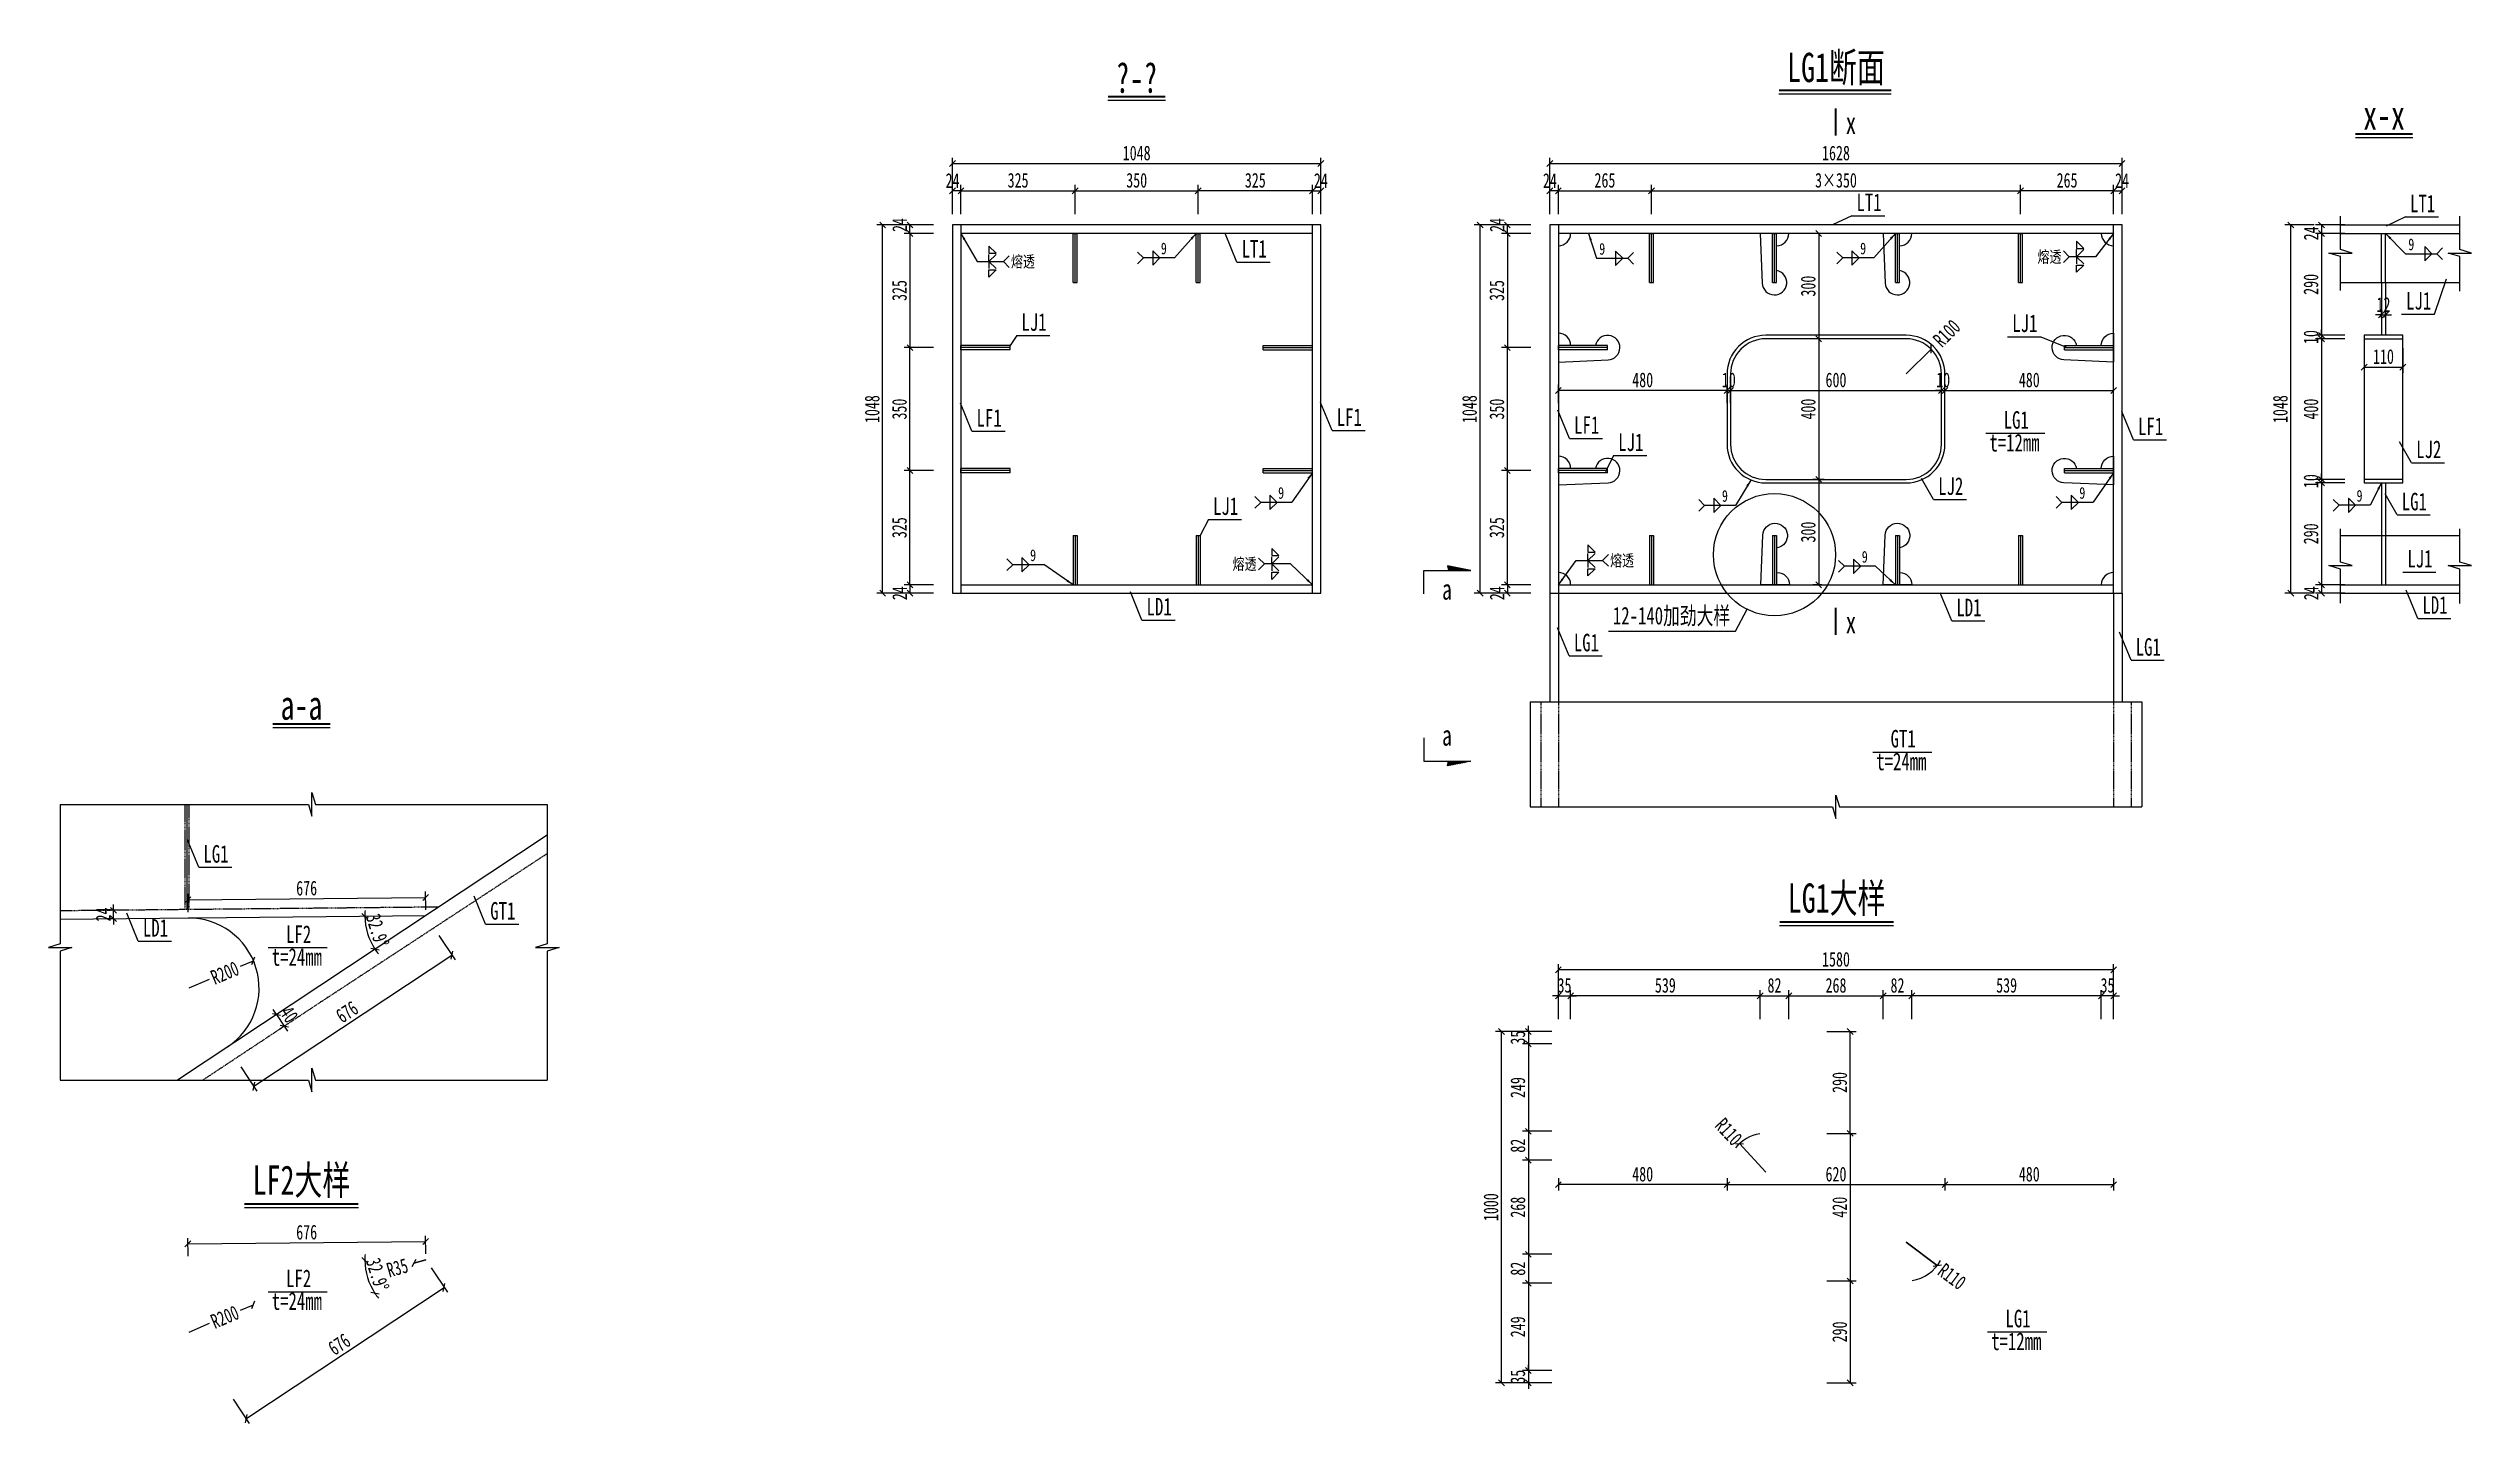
# Model space of a CAD drawing. Header units: millimetres. Extents: x -89049 to 410567, y -307459 to -100425.
# Drawn here: x 74307 to 81201, y -268081 to -264167 of the extents above; entities that cross this region are included whole.
import ezdxf
from ezdxf.enums import TextEntityAlignment as Align

# ---------------------------------------------------------------- set-up
doc = ezdxf.new("R2010")
doc.units = ezdxf.units.MM
doc.linetypes.add('DASHED', pattern=[0.75, 0.5, -0.25])
doc.layers.get('Defpoints').update_dxf_attribs({"color": 8})
for name, color, linetype, lineweight in [('Dim', 4, 'Continuous', 15), ('文字', 7, 'Continuous', 15), ('标注线及字体', 2, 'Continuous', 15), ('粗线', 3, 'Continuous', 35), ('细实线', 4, 'Continuous', 15), ('虚线', 7, 'DASHED', 13), ('钢板粗线', 1, 'Continuous', 25)]:
    doc.layers.add(name, color=color, linetype=linetype, lineweight=lineweight)
doc.layers.add('Text', color=4, linetype='Continuous')
doc.styles.add('111', font='', dxfattribs={"width": 0.7})
doc.styles.add('BM_Dim', font='', dxfattribs={"width": 0.85})
doc.styles.add('SMEDI', font='', dxfattribs={"width": 0.75})
doc.styles.get("Standard").update_dxf_attribs({"font": ''})
doc.styles.get('111').set_extended_font_data('仿宋_GB2312')
doc.styles.get('BM_Dim').set_extended_font_data('仿宋_GB2312')
doc.styles.get('SMEDI').set_extended_font_data('仿宋_GB2312')
doc.styles.get('Standard').set_extended_font_data('仿宋_GB2312')
doc.dimstyles.new('200', dxfattribs={"dimscale": 0, "dimtxt": 2.5, "dimasz": 1, "dimexe": 1, "dimexo": 1, "dimgap": 0.6, "dimtad": 1, "dimdec": 0, "dimdsep": 46, "dimtxsty": '111', "dimblk": 'OBLIQUE', "dimcen": 0, "dimclrd": 4, "dimclre": 4, "dimclrt": 4, "dimadec": 1, "dimazin": 2, "dimtfac": 1, "dimtdec": 0, "dimtix": 1, "dimtmove": 2, "dimatfit": 3, "dimfxl": 4, "dimfxlon": 1, "dimtolj": 1, "dimlwd": -1, "dimlwe": -1, "dimarcsym": 0})
doc.dimstyles.new('MSteel_1.0_1.0', dxfattribs={"dimtxt": 3, "dimasz": 1.2, "dimexe": 1, "dimexo": 1, "dimgap": 1, "dimtad": 3, "dimtoh": 1, "dimdec": 0, "dimzin": 0, "dimdsep": 46, "dimtxsty": 'Standard', "dimblk": 'ARCHTICK', "dimcen": 0.09, "dimclrd": 3, "dimclre": 3, "dimadec": 0, "dimazin": 0, "dimtfac": 1, "dimtdec": 4, "dimtofl": 0, "dimtmove": 0, "dimatfit": 3, "dimfxl": 1, "dimtolj": 1, "dimtzin": 0, "dimarcsym": 0})

msp = doc.modelspace()

# ---------------------------------------------------------------- texts
at = {"layer": 'Text', "style": 'SMEDI', "width": 0.75}
for p in [(77472.1, -264736.2), (78719.4, -264737.4), (79461.9, -264736.2), (81021.6, -264724.6), (77805.7, -265432), (79068.6, -265440.6), (80085.5, -265432), (80874.3, -265440.2), (77100, -265609.4), (79466.5, -265613.8)]:
    msp.add_text('9', height=33.3, dxfattribs=at).set_placement(p, align=Align.MIDDLE_LEFT)
at = {"layer": '文字', "style": 'BM_Dim', "width": 0.7}
for s, height, p in [('x', 62.5, (79435.6, -264410.2)), ('a', 58.3, (78286.2, -265735.8)), ('x', 62.5, (79435.6, -265831.4)), ('a', 58.3, (78286.2, -266151.2))]:
    msp.add_text(s, height=height, dxfattribs=at).set_placement(p, align=Align.CENTER)
for s, p in [('LT1', (79487.2, -264644.9)), ('LT1', (81062.3, -264648.3)), ('LT1', (77737.6, -264777.2)), ('LJ1', (81051, -264925.2)), ('LJ1', (77111.1, -264985.7)), ('LJ1', (79930.4, -264989.2)), ('LF1', (76983.5, -265258.5)), ('LF1', (78008.3, -265256.4)), ('LF1', (78683.8, -265278.8)), ('LG1', (79906, -265264.3)), ('LF1', (80288.4, -265282.6)), ('LJ1', (78809.3, -265327.8)), ('t=12mm', (79901, -265329.1)), ('LJ2', (81079.7, -265347.9)), ('LJ2', (79719.6, -265452.6)), ('LG1', (81038.7, -265496.7)), ('LJ1', (77656.2, -265509.6)), ('LJ1', (81054.6, -265659.2)), ('LD1', (77467.1, -265795.7)), ('12-140加劲大样', (78925.2, -265821.4)), ('LD1', (79771.4, -265798.1)), ('LD1', (81097.5, -265791.1)), ('LG1', (78683, -265897.9)), ('LG1', (80281.6, -265910.3)), ('GT1', (79584.2, -266171.5)), ('t=24mm', (79579.1, -266236.3)), ('LG1', (74783.5, -266499.3)), ('GT1', (75599.6, -266661.5)), ('LD1', (74611.3, -266710.1)), ('LF2', (75018.7, -266728)), ('t=24mm', (75013.6, -266792.8)), ('LF2', (75018.7, -267707.3)), ('t=24mm', (75013.6, -267772.1)), ('LG1', (79911.1, -267821.8)), ('t=12mm', (79906.1, -267886.6))]:
    msp.add_text(s, height=50, dxfattribs=at).set_placement(p, align=Align.BOTTOM_CENTER)
at = {"layer": '标注线及字体', "style": '111', "width": 0.7}
for s, p in [('LG1断面', (79393.1, -264219.8)), ('?-?', (77403.3, -264250.6)), ('x-x', (80952.6, -264356.9)), ('a-a', (75026.8, -266036.5)), ('LG1大样', (79395, -266583.5)), ('LF2大样', (75026.8, -267386))]:
    msp.add_text(s, height=83.33, dxfattribs=at).set_placement(p, align=Align.MIDDLE)

# ---------------------------------------------------------------- blocks, each defined once
blk = doc.blocks.new('12-140加劲 无焊孔')
at = {"layer": 'Defpoints'}
blk.add_line((0, -140), (0, 0), dxfattribs=at)
at = {"layer": '钢板粗线'}
for p, q in [((-6, 0), (6, 0)), ((-6, -140), (-6, 0)), ((6, -140), (6, 0)), ((-6, -140), (6, -140))]:
    blk.add_line(p, q, dxfattribs=at)
blk = doc.blocks.new('_Oblique')
at = {"color": 0, "linetype": 'ByBlock', "lineweight": -2}
blk.add_line((-0.5, -0.5), (0.5, 0.5), dxfattribs=at)
blk = doc.blocks.new('*D2189')
at = {"layer": 'Defpoints', "color": 0, "transparency": 16777216}
for p in [(77228.3, -264572.3), (76903.3, -264693.5), (77228.3, -264693.5)]:
    blk.add_point(p, dxfattribs=at)
at = {"layer": '细实线', "color": 4, "transparency": 16777216}
for p, q in [((76903.3, -264639), (76903.3, -264555.7)), ((76903.3, -264572.3), (77228.3, -264572.3)), ((77228.3, -264639), (77228.3, -264555.7))]:
    blk.add_line(p, q, dxfattribs=at)
at = {"layer": '细实线', "color": 4, "transparency": 16777216, "xscale": 16.66666666666666, "yscale": 16.66666666666666, "zscale": 16.66666666666666, "rotation": 180}
blk.add_blockref('_Oblique', (76903.3, -264572.3), dxfattribs=at)
at = {"layer": '细实线', "color": 4, "transparency": 16777216, "xscale": 16.66666666666666, "yscale": 16.66666666666666, "zscale": 16.66666666666666}
blk.add_blockref('_Oblique', (77228.3, -264572.3), dxfattribs=at)
at = {"layer": '细实线', "color": 4, "transparency": 16777216, "insert": (77065.8, -264542.5), "char_height": 41.67, "attachment_point": 5, "style": '111'}
blk.add_mtext('\\A1;325', dxfattribs=at)
blk = doc.blocks.new('*D2190')
at = {"layer": 'Defpoints', "color": 0, "transparency": 16777216}
for p in [(77578.3, -264572.3), (77228.3, -264693.5), (77578.3, -264693.5)]:
    blk.add_point(p, dxfattribs=at)
at = {"layer": '细实线', "color": 4, "transparency": 16777216}
for p, q in [((77228.3, -264639), (77228.3, -264555.7)), ((77228.3, -264572.3), (77578.3, -264572.3)), ((77578.3, -264639), (77578.3, -264555.7))]:
    blk.add_line(p, q, dxfattribs=at)
at = {"layer": '细实线', "color": 4, "transparency": 16777216, "xscale": 16.66666666666666, "yscale": 16.66666666666666, "zscale": 16.66666666666666, "rotation": 180}
blk.add_blockref('_Oblique', (77228.3, -264572.3), dxfattribs=at)
at = {"layer": '细实线', "color": 4, "transparency": 16777216, "xscale": 16.66666666666666, "yscale": 16.66666666666666, "zscale": 16.66666666666666}
blk.add_blockref('_Oblique', (77578.3, -264572.3), dxfattribs=at)
at = {"layer": '细实线', "color": 4, "transparency": 16777216, "insert": (77403.3, -264542.5), "char_height": 41.67, "attachment_point": 5, "style": '111'}
blk.add_mtext('\\A1;350', dxfattribs=at)
blk = doc.blocks.new('*D2191')
at = {"layer": 'Defpoints', "color": 0, "transparency": 16777216}
for p in [(77578.3, -264572.3), (77578.3, -264693.5), (77903.3, -264693.5)]:
    blk.add_point(p, dxfattribs=at)
at = {"layer": '细实线', "color": 4, "transparency": 16777216}
for p, q in [((77578.3, -264639), (77578.3, -264555.7)), ((77903.3, -264572.3), (77578.3, -264572.3)), ((77903.3, -264639), (77903.3, -264555.7))]:
    blk.add_line(p, q, dxfattribs=at)
at = {"layer": '细实线', "color": 4, "transparency": 16777216, "xscale": 16.66666666666666, "yscale": 16.66666666666666, "zscale": 16.66666666666666, "rotation": 180}
blk.add_blockref('_Oblique', (77578.3, -264572.3), dxfattribs=at)
at = {"layer": '细实线', "color": 4, "transparency": 16777216, "xscale": 16.66666666666666, "yscale": 16.66666666666666, "zscale": 16.66666666666666}
blk.add_blockref('_Oblique', (77903.3, -264572.3), dxfattribs=at)
at = {"layer": '细实线', "color": 4, "transparency": 16777216, "insert": (77740.8, -264542.5), "char_height": 41.67, "attachment_point": 5, "style": '111'}
blk.add_mtext('\\A1;325', dxfattribs=at)
blk = doc.blocks.new('*D2192')
at = {"layer": 'Defpoints', "color": 0, "transparency": 16777216}
for p in [(77927.3, -264494.7), (76879.3, -264675.3), (77927.3, -264709.5)]:
    blk.add_point(p, dxfattribs=at)
at = {"layer": '细实线', "color": 4, "transparency": 16777216}
for p, q in [((76879.3, -264561.4), (76879.3, -264478.1)), ((77927.3, -264561.4), (77927.3, -264478.1)), ((76879.3, -264494.7), (77927.3, -264494.7))]:
    blk.add_line(p, q, dxfattribs=at)
at = {"layer": '细实线', "color": 4, "transparency": 16777216, "xscale": 16.66666666666666, "yscale": 16.66666666666666, "zscale": 16.66666666666666, "rotation": 180}
blk.add_blockref('_Oblique', (76879.3, -264494.7), dxfattribs=at)
at = {"layer": '细实线', "color": 4, "transparency": 16777216, "xscale": 16.66666666666666, "yscale": 16.66666666666666, "zscale": 16.66666666666666}
blk.add_blockref('_Oblique', (77927.3, -264494.7), dxfattribs=at)
at = {"layer": '细实线', "color": 4, "transparency": 16777216, "insert": (77403.3, -264464.9), "char_height": 41.67, "attachment_point": 5, "style": '111'}
blk.add_mtext('\\A1;1048', dxfattribs=at)
blk = doc.blocks.new('*D2193')
at = {"layer": 'Defpoints', "color": 0, "transparency": 16777216}
for p in [(76879.3, -264572.3), (76879.3, -264693.5), (76903.3, -264693.5)]:
    blk.add_point(p, dxfattribs=at)
at = {"layer": '细实线', "color": 4, "transparency": 16777216}
for p, q in [((76879.3, -264639), (76879.3, -264555.7)), ((76903.3, -264572.3), (76879.3, -264572.3)), ((76903.3, -264639), (76903.3, -264555.7))]:
    blk.add_line(p, q, dxfattribs=at)
at = {"layer": '细实线', "color": 4, "transparency": 16777216, "xscale": 16.66666666666666, "yscale": 16.66666666666666, "zscale": 16.66666666666666, "rotation": 180}
blk.add_blockref('_Oblique', (76879.3, -264572.3), dxfattribs=at)
at = {"layer": '细实线', "color": 4, "transparency": 16777216, "xscale": 16.66666666666666, "yscale": 16.66666666666666, "zscale": 16.66666666666666}
blk.add_blockref('_Oblique', (76903.3, -264572.3), dxfattribs=at)
at = {"layer": '细实线', "color": 4, "transparency": 16777216, "insert": (76879.3, -264543), "char_height": 41.67, "attachment_point": 5, "style": '111'}
blk.add_mtext('\\A1;24', dxfattribs=at)
blk = doc.blocks.new('*D2194')
at = {"layer": 'Defpoints', "color": 0, "transparency": 16777216}
for p in [(77927.3, -264572.3), (77903.3, -264693.5), (77927.3, -264693.5)]:
    blk.add_point(p, dxfattribs=at)
at = {"layer": '细实线', "color": 4, "transparency": 16777216}
for p, q in [((77903.3, -264639), (77903.3, -264555.7)), ((77903.3, -264572.3), (77927.3, -264572.3)), ((77927.3, -264639), (77927.3, -264555.7))]:
    blk.add_line(p, q, dxfattribs=at)
at = {"layer": '细实线', "color": 4, "transparency": 16777216, "xscale": 16.66666666666666, "yscale": 16.66666666666666, "zscale": 16.66666666666666, "rotation": 180}
blk.add_blockref('_Oblique', (77903.3, -264572.3), dxfattribs=at)
at = {"layer": '细实线', "color": 4, "transparency": 16777216, "xscale": 16.66666666666666, "yscale": 16.66666666666666, "zscale": 16.66666666666666}
blk.add_blockref('_Oblique', (77927.3, -264572.3), dxfattribs=at)
at = {"layer": '细实线', "color": 4, "transparency": 16777216, "insert": (77927.3, -264543), "char_height": 41.67, "attachment_point": 5, "style": '111'}
blk.add_mtext('\\A1;24', dxfattribs=at)
blk = doc.blocks.new('*D2195')
at = {"layer": 'Defpoints', "color": 0, "transparency": 16777216}
for p in [(76758.1, -265368.5), (76903.3, -265368.5), (76879.3, -265693.5)]:
    blk.add_point(p, dxfattribs=at)
at = {"layer": '细实线', "color": 4, "transparency": 16777216}
for p, q in [((76824.8, -265368.5), (76741.5, -265368.5)), ((76758.1, -265693.5), (76758.1, -265368.5)), ((76824.8, -265693.5), (76741.5, -265693.5))]:
    blk.add_line(p, q, dxfattribs=at)
at = {"layer": '细实线', "color": 4, "transparency": 16777216, "xscale": 16.66666666666666, "yscale": 16.66666666666666, "zscale": 16.66666666666666}
for p, rotation in [((76758.1, -265368.5), 90), ((76758.1, -265693.5), 270)]:
    blk.add_blockref('_Oblique', p, dxfattribs=dict(at, rotation=rotation))
at = {"layer": '细实线', "color": 4, "transparency": 16777216, "insert": (76728.3, -265531), "char_height": 41.67, "attachment_point": 5, "rotation": 90, "style": '111'}
blk.add_mtext('\\A1;325', dxfattribs=at)
blk = doc.blocks.new('*D2196')
at = {"layer": 'Defpoints', "color": 0, "transparency": 16777216}
for p in [(76758.1, -265018.5), (76903.3, -265018.5), (76903.3, -265368.5)]:
    blk.add_point(p, dxfattribs=at)
at = {"layer": '细实线', "color": 4, "transparency": 16777216}
for p, q in [((76824.8, -265018.5), (76741.5, -265018.5)), ((76758.1, -265368.5), (76758.1, -265018.5)), ((76824.8, -265368.5), (76741.5, -265368.5))]:
    blk.add_line(p, q, dxfattribs=at)
at = {"layer": '细实线', "color": 4, "transparency": 16777216, "xscale": 16.66666666666666, "yscale": 16.66666666666666, "zscale": 16.66666666666666}
for p, rotation in [((76758.1, -265018.5), 90), ((76758.1, -265368.5), 270)]:
    blk.add_blockref('_Oblique', p, dxfattribs=dict(at, rotation=rotation))
at = {"layer": '细实线', "color": 4, "transparency": 16777216, "insert": (76728.3, -265193.5), "char_height": 41.67, "attachment_point": 5, "rotation": 90, "style": '111'}
blk.add_mtext('\\A1;350', dxfattribs=at)
blk = doc.blocks.new('*D2197')
at = {"layer": 'Defpoints', "color": 0, "transparency": 16777216}
for p in [(76879.3, -264693.5), (76758.1, -265018.5), (76903.3, -265018.5)]:
    blk.add_point(p, dxfattribs=at)
at = {"layer": '细实线', "color": 4, "transparency": 16777216}
for p, q in [((76824.8, -264693.5), (76741.5, -264693.5)), ((76758.1, -264693.5), (76758.1, -265018.5)), ((76824.8, -265018.5), (76741.5, -265018.5))]:
    blk.add_line(p, q, dxfattribs=at)
at = {"layer": '细实线', "color": 4, "transparency": 16777216, "xscale": 16.66666666666666, "yscale": 16.66666666666666, "zscale": 16.66666666666666}
for p, rotation in [((76758.1, -264693.5), 90), ((76758.1, -265018.5), 270)]:
    blk.add_blockref('_Oblique', p, dxfattribs=dict(at, rotation=rotation))
at = {"layer": '细实线', "color": 4, "transparency": 16777216, "insert": (76728.3, -264856), "char_height": 41.67, "attachment_point": 5, "rotation": 90, "style": '111'}
blk.add_mtext('\\A1;325', dxfattribs=at)
blk = doc.blocks.new('*D2198')
at = {"layer": 'Defpoints', "color": 0, "transparency": 16777216}
for p in [(76680.5, -264669.5), (76895.3, -264669.5), (76861.1, -265717.5)]:
    blk.add_point(p, dxfattribs=at)
at = {"layer": '细实线', "color": 4, "transparency": 16777216}
for p, q in [((76747.2, -264669.5), (76663.9, -264669.5)), ((76680.5, -265717.5), (76680.5, -264669.5)), ((76747.2, -265717.5), (76663.9, -265717.5))]:
    blk.add_line(p, q, dxfattribs=at)
at = {"layer": '细实线', "color": 4, "transparency": 16777216, "xscale": 16.66666666666666, "yscale": 16.66666666666666, "zscale": 16.66666666666666}
for p, rotation in [((76680.5, -264669.5), 90), ((76680.5, -265717.5), 270)]:
    blk.add_blockref('_Oblique', p, dxfattribs=dict(at, rotation=rotation))
at = {"layer": '细实线', "color": 4, "transparency": 16777216, "insert": (76650.7, -265193.5), "char_height": 41.67, "attachment_point": 5, "rotation": 90, "style": '111'}
blk.add_mtext('\\A1;1048', dxfattribs=at)
blk = doc.blocks.new('*D2199')
at = {"layer": 'Defpoints', "color": 0, "transparency": 16777216}
for p in [(76758.1, -265717.5), (76879.3, -265693.5), (76879.3, -265717.5)]:
    blk.add_point(p, dxfattribs=at)
at = {"layer": '细实线', "color": 4, "transparency": 16777216}
for p, q in [((76824.8, -265693.5), (76741.5, -265693.5)), ((76824.8, -265717.5), (76741.5, -265717.5)), ((76758.1, -265693.5), (76758.1, -265717.5))]:
    blk.add_line(p, q, dxfattribs=at)
at = {"layer": '细实线', "color": 4, "transparency": 16777216, "xscale": 16.66666666666666, "yscale": 16.66666666666666, "zscale": 16.66666666666666}
for p, rotation in [((76758.1, -265693.5), 90), ((76758.1, -265717.5), 270)]:
    blk.add_blockref('_Oblique', p, dxfattribs=dict(at, rotation=rotation))
at = {"layer": '细实线', "color": 4, "transparency": 16777216, "insert": (76728.8, -265717.5), "char_height": 41.67, "attachment_point": 5, "rotation": 90, "style": '111'}
blk.add_mtext('\\A1;24', dxfattribs=at)
blk = doc.blocks.new('*D2200')
at = {"layer": 'Defpoints', "color": 0, "transparency": 16777216}
for p in [(76758.1, -264669.5), (76879.3, -264669.5), (76879.3, -264693.5)]:
    blk.add_point(p, dxfattribs=at)
at = {"layer": '细实线', "color": 4, "transparency": 16777216}
for p, q in [((76824.8, -264669.5), (76741.5, -264669.5)), ((76758.1, -264693.5), (76758.1, -264669.5)), ((76824.8, -264693.5), (76741.5, -264693.5))]:
    blk.add_line(p, q, dxfattribs=at)
at = {"layer": '细实线', "color": 4, "transparency": 16777216, "xscale": 16.66666666666666, "yscale": 16.66666666666666, "zscale": 16.66666666666666}
for p, rotation in [((76758.1, -264669.5), 90), ((76758.1, -264693.5), 270)]:
    blk.add_blockref('_Oblique', p, dxfattribs=dict(at, rotation=rotation))
at = {"layer": '细实线', "color": 4, "transparency": 16777216, "insert": (76728.8, -264669.5), "char_height": 41.67, "attachment_point": 5, "rotation": 90, "style": '111'}
blk.add_mtext('\\A1;24', dxfattribs=at)
blk = doc.blocks.new('_ArchTick')
at = {"color": 0, "linetype": 'ByBlock', "const_width": 0.15}
blk.add_lwpolyline([(-0.5, -0.5), (0.5, 0.5)], dxfattribs=at)
blk = doc.blocks.new('角焊缝1')
at = {"layer": 'Dim'}
blk.add_line((-3101.17, 370.22), (-3106.48, 370.22), dxfattribs=at)
blk.add_lwpolyline([(-3107.48, 369.22), (-3106.48, 370.22), (-3107.48, 371.22)], dxfattribs=at)
blk.add_lwpolyline([(-3104.91, 371.45), (-3104.91, 368.99), (-3103.68, 370.22)], close=True, dxfattribs=at)
blk = doc.blocks.new('全融透1')
at = {"layer": 'Dim'}
blk.add_line((0, 0), (4.48, 0), dxfattribs=at)
for points in [[(2, 2.65), (2, 1.41), (3.23, 1.41)], [(2, -2.65), (2, -1.41), (3.23, -1.41)]]:
    blk.add_lwpolyline(points, close=True, dxfattribs=at)
for points in [[(3.23, 1.21), (2, 0), (2, 1.21)], [(3.23, -1.21), (2, 0), (2, -1.21)], [(5.48, 1), (4.48, 0), (5.48, -1)]]:
    blk.add_lwpolyline(points, dxfattribs=at)
at = {"layer": 'Text', "style": 'SMEDI', "width": 0.75}
blk.add_text('熔透', height=2, dxfattribs=at).set_placement((5.77, 0), align=Align.MIDDLE_LEFT)
blk = doc.blocks.new('全融透2')
at = {"layer": 'Dim'}
blk.add_line((0, 0), (-4.48, 0), dxfattribs=at)
for points in [[(-5.48, 1), (-4.48, 0), (-5.48, -1)], [(-2, 1.21), (-3.23, 0), (-3.23, 1.21)], [(-2, -1.21), (-3.23, 0), (-3.23, -1.21)]]:
    blk.add_lwpolyline(points, dxfattribs=at)
for points in [[(-3.23, 2.65), (-3.23, 1.41), (-2, 1.41)], [(-3.23, -2.65), (-3.23, -1.41), (-2, -1.41)]]:
    blk.add_lwpolyline(points, close=True, dxfattribs=at)
at = {"layer": 'Text', "style": 'SMEDI', "width": 0.75}
blk.add_text('熔透', height=2, dxfattribs=at).set_placement((-9.92, 0), align=Align.MIDDLE_LEFT)
blk = doc.blocks.new('12-140加劲 有焊孔')
at = {"layer": '钢板粗线'}
for p, q in [((41, 0), (35, 141.5)), ((-41, 0), (41, 0))]:
    blk.add_line(p, q, dxfattribs=at)
for centre, start, end in [((0, 140), 2.44105, 260.12911), ((-6, 0), 90, 180)]:
    blk.add_arc(centre, 35, start, end, dxfattribs=at)
blk = doc.blocks.new('*D2202')
at = {"layer": 'Defpoints', "color": 0, "transparency": 16777216}
for p in [(78868.1, -264572.3), (78603.1, -264693.5), (78868.1, -264693.5)]:
    blk.add_point(p, dxfattribs=at)
at = {"layer": '细实线', "color": 4, "transparency": 16777216}
for p, q in [((78603.1, -264639), (78603.1, -264555.7)), ((78603.1, -264572.3), (78868.1, -264572.3)), ((78868.1, -264639), (78868.1, -264555.7))]:
    blk.add_line(p, q, dxfattribs=at)
at = {"layer": '细实线', "color": 4, "transparency": 16777216, "xscale": 16.66666666666666, "yscale": 16.66666666666666, "zscale": 16.66666666666666, "rotation": 180}
blk.add_blockref('_Oblique', (78603.1, -264572.3), dxfattribs=at)
at = {"layer": '细实线', "color": 4, "transparency": 16777216, "xscale": 16.66666666666666, "yscale": 16.66666666666666, "zscale": 16.66666666666666}
blk.add_blockref('_Oblique', (78868.1, -264572.3), dxfattribs=at)
at = {"layer": '细实线', "color": 4, "transparency": 16777216, "insert": (78735.6, -264542.5), "char_height": 41.67, "attachment_point": 5, "style": '111'}
blk.add_mtext('\\A1;265', dxfattribs=at)
blk = doc.blocks.new('*D2203')
at = {"layer": 'Defpoints', "color": 0, "transparency": 16777216}
for p in [(79918.1, -264572.3), (78868.1, -264693.5), (79918.1, -264693.5)]:
    blk.add_point(p, dxfattribs=at)
at = {"layer": '细实线', "color": 4, "transparency": 16777216}
for p, q in [((78868.1, -264639), (78868.1, -264555.7)), ((78868.1, -264572.3), (79918.1, -264572.3)), ((79918.1, -264639), (79918.1, -264555.7))]:
    blk.add_line(p, q, dxfattribs=at)
at = {"layer": '细实线', "color": 4, "transparency": 16777216, "xscale": 16.66666666666666, "yscale": 16.66666666666666, "zscale": 16.66666666666666, "rotation": 180}
blk.add_blockref('_Oblique', (78868.1, -264572.3), dxfattribs=at)
at = {"layer": '细实线', "color": 4, "transparency": 16777216, "xscale": 16.66666666666666, "yscale": 16.66666666666666, "zscale": 16.66666666666666}
blk.add_blockref('_Oblique', (79918.1, -264572.3), dxfattribs=at)
at = {"layer": '细实线', "color": 4, "transparency": 16777216, "insert": (79393.1, -264542.5), "char_height": 41.67, "attachment_point": 5, "style": '111'}
blk.add_mtext('\\A1;3×350', dxfattribs=at)
blk = doc.blocks.new('*D2204')
at = {"layer": 'Defpoints', "color": 0, "transparency": 16777216}
for p in [(79918.1, -264572.3), (79918.1, -264695.5), (80183.1, -264693.5)]:
    blk.add_point(p, dxfattribs=at)
at = {"layer": '细实线', "color": 4, "transparency": 16777216}
for p, q in [((79918.1, -264639), (79918.1, -264555.7)), ((80183.1, -264572.3), (79918.1, -264572.3)), ((80183.1, -264639), (80183.1, -264555.7))]:
    blk.add_line(p, q, dxfattribs=at)
at = {"layer": '细实线', "color": 4, "transparency": 16777216, "xscale": 16.66666666666666, "yscale": 16.66666666666666, "zscale": 16.66666666666666, "rotation": 180}
blk.add_blockref('_Oblique', (79918.1, -264572.3), dxfattribs=at)
at = {"layer": '细实线', "color": 4, "transparency": 16777216, "xscale": 16.66666666666666, "yscale": 16.66666666666666, "zscale": 16.66666666666666}
blk.add_blockref('_Oblique', (80183.1, -264572.3), dxfattribs=at)
at = {"layer": '细实线', "color": 4, "transparency": 16777216, "insert": (80050.6, -264542.5), "char_height": 41.67, "attachment_point": 5, "style": '111'}
blk.add_mtext('\\A1;265', dxfattribs=at)
blk = doc.blocks.new('*D2205')
at = {"layer": 'Defpoints', "color": 0, "transparency": 16777216}
for p in [(80207.1, -264494.7), (78579.1, -264669.5), (80207.1, -264669.5)]:
    blk.add_point(p, dxfattribs=at)
at = {"layer": '细实线', "color": 4, "transparency": 16777216}
for p, q in [((78579.1, -264561.4), (78579.1, -264478.1)), ((80207.1, -264561.4), (80207.1, -264478.1)), ((78579.1, -264494.7), (80207.1, -264494.7))]:
    blk.add_line(p, q, dxfattribs=at)
at = {"layer": '细实线', "color": 4, "transparency": 16777216, "xscale": 16.66666666666666, "yscale": 16.66666666666666, "zscale": 16.66666666666666, "rotation": 180}
blk.add_blockref('_Oblique', (78579.1, -264494.7), dxfattribs=at)
at = {"layer": '细实线', "color": 4, "transparency": 16777216, "xscale": 16.66666666666666, "yscale": 16.66666666666666, "zscale": 16.66666666666666}
blk.add_blockref('_Oblique', (80207.1, -264494.7), dxfattribs=at)
at = {"layer": '细实线', "color": 4, "transparency": 16777216, "insert": (79393.1, -264464.9), "char_height": 41.67, "attachment_point": 5, "style": '111'}
blk.add_mtext('\\A1;1628', dxfattribs=at)
blk = doc.blocks.new('*D2206')
at = {"layer": 'Defpoints', "color": 0, "transparency": 16777216}
for p in [(78579.1, -264572.3), (78579.1, -264693.5), (78603.1, -264693.5)]:
    blk.add_point(p, dxfattribs=at)
at = {"layer": '细实线', "color": 4, "transparency": 16777216}
for p, q in [((78579.1, -264639), (78579.1, -264555.7)), ((78603.1, -264572.3), (78579.1, -264572.3)), ((78603.1, -264639), (78603.1, -264555.7))]:
    blk.add_line(p, q, dxfattribs=at)
at = {"layer": '细实线', "color": 4, "transparency": 16777216, "xscale": 16.66666666666666, "yscale": 16.66666666666666, "zscale": 16.66666666666666, "rotation": 180}
blk.add_blockref('_Oblique', (78579.1, -264572.3), dxfattribs=at)
at = {"layer": '细实线', "color": 4, "transparency": 16777216, "xscale": 16.66666666666666, "yscale": 16.66666666666666, "zscale": 16.66666666666666}
blk.add_blockref('_Oblique', (78603.1, -264572.3), dxfattribs=at)
at = {"layer": '细实线', "color": 4, "transparency": 16777216, "insert": (78579.1, -264543), "char_height": 41.67, "attachment_point": 5, "style": '111'}
blk.add_mtext('\\A1;24', dxfattribs=at)
blk = doc.blocks.new('*D2207')
at = {"layer": 'Defpoints', "color": 0, "transparency": 16777216}
for p in [(80207.1, -264572.3), (80183.1, -264693.5), (80207.1, -264693.5)]:
    blk.add_point(p, dxfattribs=at)
at = {"layer": '细实线', "color": 4, "transparency": 16777216}
for p, q in [((80183.1, -264639), (80183.1, -264555.7)), ((80183.1, -264572.3), (80207.1, -264572.3)), ((80207.1, -264639), (80207.1, -264555.7))]:
    blk.add_line(p, q, dxfattribs=at)
at = {"layer": '细实线', "color": 4, "transparency": 16777216, "xscale": 16.66666666666666, "yscale": 16.66666666666666, "zscale": 16.66666666666666, "rotation": 180}
blk.add_blockref('_Oblique', (80183.1, -264572.3), dxfattribs=at)
at = {"layer": '细实线', "color": 4, "transparency": 16777216, "xscale": 16.66666666666666, "yscale": 16.66666666666666, "zscale": 16.66666666666666}
blk.add_blockref('_Oblique', (80207.1, -264572.3), dxfattribs=at)
at = {"layer": '细实线', "color": 4, "transparency": 16777216, "insert": (80207.1, -264543), "char_height": 41.67, "attachment_point": 5, "style": '111'}
blk.add_mtext('\\A1;24', dxfattribs=at)
blk = doc.blocks.new('*D2208')
at = {"layer": 'Defpoints', "color": 0, "transparency": 16777216}
for p in [(78458, -265368.5), (78603.1, -265368.5), (78579.1, -265693.5)]:
    blk.add_point(p, dxfattribs=at)
at = {"layer": '细实线', "color": 4, "transparency": 16777216}
for p, q in [((78524.6, -265368.5), (78441.3, -265368.5)), ((78458, -265693.5), (78458, -265368.5)), ((78524.6, -265693.5), (78441.3, -265693.5))]:
    blk.add_line(p, q, dxfattribs=at)
at = {"layer": '细实线', "color": 4, "transparency": 16777216, "xscale": 16.66666666666666, "yscale": 16.66666666666666, "zscale": 16.66666666666666}
for p, rotation in [((78458, -265368.5), 90), ((78458, -265693.5), 270)]:
    blk.add_blockref('_Oblique', p, dxfattribs=dict(at, rotation=rotation))
at = {"layer": '细实线', "color": 4, "transparency": 16777216, "insert": (78428.2, -265531), "char_height": 41.67, "attachment_point": 5, "rotation": 90, "style": '111'}
blk.add_mtext('\\A1;325', dxfattribs=at)
blk = doc.blocks.new('*D2209')
at = {"layer": 'Defpoints', "color": 0, "transparency": 16777216}
for p in [(78458, -265018.5), (78603.1, -265018.5), (78603.1, -265368.5)]:
    blk.add_point(p, dxfattribs=at)
at = {"layer": '细实线', "color": 4, "transparency": 16777216}
for p, q in [((78524.6, -265018.5), (78441.3, -265018.5)), ((78458, -265368.5), (78458, -265018.5)), ((78524.6, -265368.5), (78441.3, -265368.5))]:
    blk.add_line(p, q, dxfattribs=at)
at = {"layer": '细实线', "color": 4, "transparency": 16777216, "xscale": 16.66666666666666, "yscale": 16.66666666666666, "zscale": 16.66666666666666}
for p, rotation in [((78458, -265018.5), 90), ((78458, -265368.5), 270)]:
    blk.add_blockref('_Oblique', p, dxfattribs=dict(at, rotation=rotation))
at = {"layer": '细实线', "color": 4, "transparency": 16777216, "insert": (78428.2, -265193.5), "char_height": 41.67, "attachment_point": 5, "rotation": 90, "style": '111'}
blk.add_mtext('\\A1;350', dxfattribs=at)
blk = doc.blocks.new('*D2210')
at = {"layer": 'Defpoints', "color": 0, "transparency": 16777216}
for p in [(78579.1, -264693.5), (78458, -265018.5), (78603.1, -265018.5)]:
    blk.add_point(p, dxfattribs=at)
at = {"layer": '细实线', "color": 4, "transparency": 16777216}
for p, q in [((78524.6, -264693.5), (78441.3, -264693.5)), ((78458, -264693.5), (78458, -265018.5)), ((78524.6, -265018.5), (78441.3, -265018.5))]:
    blk.add_line(p, q, dxfattribs=at)
at = {"layer": '细实线', "color": 4, "transparency": 16777216, "xscale": 16.66666666666666, "yscale": 16.66666666666666, "zscale": 16.66666666666666}
for p, rotation in [((78458, -264693.5), 90), ((78458, -265018.5), 270)]:
    blk.add_blockref('_Oblique', p, dxfattribs=dict(at, rotation=rotation))
at = {"layer": '细实线', "color": 4, "transparency": 16777216, "insert": (78428.2, -264856), "char_height": 41.67, "attachment_point": 5, "rotation": 90, "style": '111'}
blk.add_mtext('\\A1;325', dxfattribs=at)
blk = doc.blocks.new('*D2211')
at = {"layer": 'Defpoints', "color": 0, "transparency": 16777216}
for p in [(78380.4, -264669.5), (78595.1, -264669.5), (78560.9, -265717.5)]:
    blk.add_point(p, dxfattribs=at)
at = {"layer": '细实线', "color": 4, "transparency": 16777216}
for p, q in [((78447, -264669.5), (78363.7, -264669.5)), ((78380.4, -265717.5), (78380.4, -264669.5)), ((78447, -265717.5), (78363.7, -265717.5))]:
    blk.add_line(p, q, dxfattribs=at)
at = {"layer": '细实线', "color": 4, "transparency": 16777216, "xscale": 16.66666666666666, "yscale": 16.66666666666666, "zscale": 16.66666666666666}
for p, rotation in [((78380.4, -264669.5), 90), ((78380.4, -265717.5), 270)]:
    blk.add_blockref('_Oblique', p, dxfattribs=dict(at, rotation=rotation))
at = {"layer": '细实线', "color": 4, "transparency": 16777216, "insert": (78350.5, -265193.5), "char_height": 41.67, "attachment_point": 5, "rotation": 90, "style": '111'}
blk.add_mtext('\\A1;1048', dxfattribs=at)
blk = doc.blocks.new('*D2212')
at = {"layer": 'Defpoints', "color": 0, "transparency": 16777216}
for p in [(78458, -265717.5), (78579.1, -265693.5), (78579.1, -265717.5)]:
    blk.add_point(p, dxfattribs=at)
at = {"layer": '细实线', "color": 4, "transparency": 16777216}
for p, q in [((78524.6, -265693.5), (78441.3, -265693.5)), ((78524.6, -265717.5), (78441.3, -265717.5)), ((78458, -265693.5), (78458, -265717.5))]:
    blk.add_line(p, q, dxfattribs=at)
at = {"layer": '细实线', "color": 4, "transparency": 16777216, "xscale": 16.66666666666666, "yscale": 16.66666666666666, "zscale": 16.66666666666666}
for p, rotation in [((78458, -265693.5), 90), ((78458, -265717.5), 270)]:
    blk.add_blockref('_Oblique', p, dxfattribs=dict(at, rotation=rotation))
at = {"layer": '细实线', "color": 4, "transparency": 16777216, "insert": (78428.6, -265717.5), "char_height": 41.67, "attachment_point": 5, "rotation": 90, "style": '111'}
blk.add_mtext('\\A1;24', dxfattribs=at)
blk = doc.blocks.new('*D2213')
at = {"layer": 'Defpoints', "color": 0, "transparency": 16777216}
for p in [(78458, -264669.5), (78579.1, -264669.5), (78579.1, -264693.5)]:
    blk.add_point(p, dxfattribs=at)
at = {"layer": '细实线', "color": 4, "transparency": 16777216}
for p, q in [((78524.6, -264669.5), (78441.3, -264669.5)), ((78458, -264693.5), (78458, -264669.5)), ((78524.6, -264693.5), (78441.3, -264693.5))]:
    blk.add_line(p, q, dxfattribs=at)
at = {"layer": '细实线', "color": 4, "transparency": 16777216, "xscale": 16.66666666666666, "yscale": 16.66666666666666, "zscale": 16.66666666666666}
for p, rotation in [((78458, -264669.5), 90), ((78458, -264693.5), 270)]:
    blk.add_blockref('_Oblique', p, dxfattribs=dict(at, rotation=rotation))
at = {"layer": '细实线', "color": 4, "transparency": 16777216, "insert": (78428.6, -264669.5), "char_height": 41.67, "attachment_point": 5, "rotation": 90, "style": '111'}
blk.add_mtext('\\A1;24', dxfattribs=at)
blk = doc.blocks.new('*D2214')
at = {"layer": 'Defpoints', "color": 0, "transparency": 16777216}
for p in [(79376.1, -264693.5), (79343.9, -264993.5), (79369.4, -264993.5)]:
    blk.add_point(p, dxfattribs=at)
at = {"layer": '细实线', "color": 4, "transparency": 16777216}
for p, q in [((79359.4, -264693.5), (79327.2, -264693.5)), ((79343.9, -264693.5), (79343.9, -264993.5)), ((79352.8, -264993.5), (79327.2, -264993.5))]:
    blk.add_line(p, q, dxfattribs=at)
at = {"layer": '细实线', "color": 4, "transparency": 16777216, "xscale": 16.66666666666666, "yscale": 16.66666666666666, "zscale": 16.66666666666666}
for p, rotation in [((79343.9, -264693.5), 90), ((79343.9, -264993.5), 270)]:
    blk.add_blockref('_Oblique', p, dxfattribs=dict(at, rotation=rotation))
at = {"layer": '细实线', "color": 4, "transparency": 16777216, "insert": (79314.1, -264843.5), "char_height": 41.67, "attachment_point": 5, "rotation": 90, "style": '111'}
blk.add_mtext('\\A1;300', dxfattribs=at)
blk = doc.blocks.new('*D2215')
at = {"layer": 'Defpoints', "color": 0, "transparency": 16777216}
for p in [(79376.1, -264993.5), (79343.9, -265393.5), (79369.4, -265393.5)]:
    blk.add_point(p, dxfattribs=at)
at = {"layer": '细实线', "color": 4, "transparency": 16777216}
for p, q in [((79359.4, -264993.5), (79327.2, -264993.5)), ((79343.9, -264993.5), (79343.9, -265393.5)), ((79352.8, -265393.5), (79327.2, -265393.5))]:
    blk.add_line(p, q, dxfattribs=at)
at = {"layer": '细实线', "color": 4, "transparency": 16777216, "xscale": 16.66666666666666, "yscale": 16.66666666666666, "zscale": 16.66666666666666}
for p, rotation in [((79343.9, -264993.5), 90), ((79343.9, -265393.5), 270)]:
    blk.add_blockref('_Oblique', p, dxfattribs=dict(at, rotation=rotation))
at = {"layer": '细实线', "color": 4, "transparency": 16777216, "insert": (79314.1, -265193.5), "char_height": 41.67, "attachment_point": 5, "rotation": 90, "style": '111'}
blk.add_mtext('\\A1;400', dxfattribs=at)
blk = doc.blocks.new('*D2216')
at = {"layer": 'Defpoints', "color": 0, "transparency": 16777216}
for p in [(79376.1, -265393.5), (79343.9, -265693.5), (79369.4, -265693.5)]:
    blk.add_point(p, dxfattribs=at)
at = {"layer": '细实线', "color": 4, "transparency": 16777216}
for p, q in [((79359.4, -265393.5), (79327.2, -265393.5)), ((79343.9, -265393.5), (79343.9, -265693.5)), ((79352.8, -265693.5), (79327.2, -265693.5))]:
    blk.add_line(p, q, dxfattribs=at)
at = {"layer": '细实线', "color": 4, "transparency": 16777216, "xscale": 16.66666666666666, "yscale": 16.66666666666666, "zscale": 16.66666666666666}
for p, rotation in [((79343.9, -265393.5), 90), ((79343.9, -265693.5), 270)]:
    blk.add_blockref('_Oblique', p, dxfattribs=dict(at, rotation=rotation))
at = {"layer": '细实线', "color": 4, "transparency": 16777216, "insert": (79314.1, -265543.5), "char_height": 41.67, "attachment_point": 5, "rotation": 90, "style": '111'}
blk.add_mtext('\\A1;300', dxfattribs=at)
blk = doc.blocks.new('*D2217')
at = {"layer": 'Defpoints', "color": 0, "transparency": 16777216}
for p in [(79703.1, -265140.4), (79693.1, -265193.5), (79703.1, -265193.5)]:
    blk.add_point(p, dxfattribs=at)
at = {"layer": '细实线', "color": 4, "transparency": 16777216}
for p, q in [((79693.1, -265140.4), (79676.5, -265140.4)), ((79693.1, -265176.8), (79693.1, -265123.8)), ((79693.1, -265140.4), (79703.1, -265140.4)), ((79703.1, -265176.8), (79703.1, -265123.8)), ((79703.1, -265140.4), (79719.8, -265140.4))]:
    blk.add_line(p, q, dxfattribs=at)
at = {"layer": '细实线', "color": 4, "transparency": 16777216, "xscale": 16.66666666666666, "yscale": 16.66666666666666, "zscale": 16.66666666666666}
blk.add_blockref('_Oblique', (79693.1, -265140.4), dxfattribs=at)
at = {"layer": '细实线', "color": 4, "transparency": 16777216, "xscale": 16.66666666666666, "yscale": 16.66666666666666, "zscale": 16.66666666666666, "rotation": 180}
blk.add_blockref('_Oblique', (79703.1, -265140.4), dxfattribs=at)
at = {"layer": '细实线', "color": 4, "transparency": 16777216, "insert": (79698.1, -265110.6), "char_height": 41.67, "attachment_point": 5, "style": '111'}
blk.add_mtext('\\A1;10', dxfattribs=at)
blk = doc.blocks.new('*D2218')
at = {"layer": 'Defpoints', "color": 0, "transparency": 16777216}
for p in [(80183.1, -265140.4), (79703.1, -265193.5), (80183.1, -265193.5)]:
    blk.add_point(p, dxfattribs=at)
at = {"layer": '细实线', "color": 4, "transparency": 16777216}
for p, q in [((79703.1, -265176.8), (79703.1, -265123.8)), ((79703.1, -265140.4), (80183.1, -265140.4)), ((80183.1, -265176.8), (80183.1, -265123.8))]:
    blk.add_line(p, q, dxfattribs=at)
at = {"layer": '细实线', "color": 4, "transparency": 16777216, "xscale": 16.66666666666666, "yscale": 16.66666666666666, "zscale": 16.66666666666666, "rotation": 180}
blk.add_blockref('_Oblique', (79703.1, -265140.4), dxfattribs=at)
at = {"layer": '细实线', "color": 4, "transparency": 16777216, "xscale": 16.66666666666666, "yscale": 16.66666666666666, "zscale": 16.66666666666666}
blk.add_blockref('_Oblique', (80183.1, -265140.4), dxfattribs=at)
at = {"layer": '细实线', "color": 4, "transparency": 16777216, "insert": (79943.1, -265110.6), "char_height": 41.67, "attachment_point": 5, "style": '111'}
blk.add_mtext('\\A1;480', dxfattribs=at)
blk = doc.blocks.new('*D2219')
at = {"layer": 'Defpoints', "color": 0, "transparency": 16777216}
for p in [(79693.1, -265140.4), (79093.1, -265193.5), (79693.1, -265193.5)]:
    blk.add_point(p, dxfattribs=at)
at = {"layer": '细实线', "color": 4, "transparency": 16777216}
for p, q in [((79093.1, -265176.8), (79093.1, -265123.8)), ((79093.1, -265140.4), (79693.1, -265140.4)), ((79693.1, -265176.8), (79693.1, -265123.8))]:
    blk.add_line(p, q, dxfattribs=at)
at = {"layer": '细实线', "color": 4, "transparency": 16777216, "xscale": 16.66666666666666, "yscale": 16.66666666666666, "zscale": 16.66666666666666, "rotation": 180}
blk.add_blockref('_Oblique', (79093.1, -265140.4), dxfattribs=at)
at = {"layer": '细实线', "color": 4, "transparency": 16777216, "xscale": 16.66666666666666, "yscale": 16.66666666666666, "zscale": 16.66666666666666}
blk.add_blockref('_Oblique', (79693.1, -265140.4), dxfattribs=at)
at = {"layer": '细实线', "color": 4, "transparency": 16777216, "insert": (79393.1, -265110.6), "char_height": 41.67, "attachment_point": 5, "style": '111'}
blk.add_mtext('\\A1;600', dxfattribs=at)
blk = doc.blocks.new('*D2220')
at = {"layer": 'Defpoints', "color": 0, "transparency": 16777216}
for p in [(79093.1, -265140.4), (79083.1, -265193.5), (79093.1, -265193.5)]:
    blk.add_point(p, dxfattribs=at)
at = {"layer": '细实线', "color": 4, "transparency": 16777216}
for p, q in [((79083.1, -265140.4), (79066.5, -265140.4)), ((79083.1, -265176.8), (79083.1, -265123.8)), ((79083.1, -265140.4), (79093.1, -265140.4)), ((79093.1, -265176.8), (79093.1, -265123.8)), ((79093.1, -265140.4), (79109.8, -265140.4))]:
    blk.add_line(p, q, dxfattribs=at)
at = {"layer": '细实线', "color": 4, "transparency": 16777216, "xscale": 16.66666666666666, "yscale": 16.66666666666666, "zscale": 16.66666666666666}
blk.add_blockref('_Oblique', (79083.1, -265140.4), dxfattribs=at)
at = {"layer": '细实线', "color": 4, "transparency": 16777216, "xscale": 16.66666666666666, "yscale": 16.66666666666666, "zscale": 16.66666666666666, "rotation": 180}
blk.add_blockref('_Oblique', (79093.1, -265140.4), dxfattribs=at)
at = {"layer": '细实线', "color": 4, "transparency": 16777216, "insert": (79088.1, -265110.6), "char_height": 41.67, "attachment_point": 5, "style": '111'}
blk.add_mtext('\\A1;10', dxfattribs=at)
blk = doc.blocks.new('*D2221')
at = {"layer": 'Defpoints', "color": 0, "transparency": 16777216}
for p in [(78603.1, -265140.4), (78603.1, -265193.5), (79083.1, -265193.5)]:
    blk.add_point(p, dxfattribs=at)
at = {"layer": '细实线', "color": 4, "transparency": 16777216}
for p, q in [((78603.1, -265176.8), (78603.1, -265123.8)), ((79083.1, -265140.4), (78603.1, -265140.4)), ((79083.1, -265176.8), (79083.1, -265123.8))]:
    blk.add_line(p, q, dxfattribs=at)
at = {"layer": '细实线', "color": 4, "transparency": 16777216, "xscale": 16.66666666666666, "yscale": 16.66666666666666, "zscale": 16.66666666666666, "rotation": 180}
blk.add_blockref('_Oblique', (78603.1, -265140.4), dxfattribs=at)
at = {"layer": '细实线', "color": 4, "transparency": 16777216, "xscale": 16.66666666666666, "yscale": 16.66666666666666, "zscale": 16.66666666666666}
blk.add_blockref('_Oblique', (79083.1, -265140.4), dxfattribs=at)
at = {"layer": '细实线', "color": 4, "transparency": 16777216, "insert": (78843.1, -265110.6), "char_height": 41.67, "attachment_point": 5, "style": '111'}
blk.add_mtext('\\A1;480', dxfattribs=at)
blk = doc.blocks.new('*D2222')
at = {"layer": 'Defpoints', "color": 0, "transparency": 16777216}
for p in [(79663.6, -265022.6), (79593.1, -265093.5)]:
    blk.add_point(p, dxfattribs=at)
at = {"layer": '细实线', "color": 4, "transparency": 16777216}
for p, q in [((79663.6, -265022.6), (79593.1, -265093.5)), ((79593.1, -265093.5), (79663.6, -265022.6))]:
    blk.add_line(p, q, dxfattribs=at)
at = {"layer": '细实线', "color": 4, "transparency": 16777216, "xscale": 16.66666666666666, "yscale": 16.66666666666666, "zscale": 16.66666666666666, "rotation": 45.17574889307387}
blk.add_blockref('_Oblique', (79663.6, -265022.6), dxfattribs=at)
at = {"layer": '细实线', "color": 4, "transparency": 16777216, "insert": (79708.2, -264977.7), "char_height": 41.67, "attachment_point": 5, "rotation": 45.17575, "style": '111'}
blk.add_mtext('\\A1;R100', dxfattribs=at)
blk = doc.blocks.new('角焊缝2')
at = {"layer": 'Dim'}
blk.add_line((-3138.01, 370.22), (-3132.7, 370.22), dxfattribs=at)
blk.add_lwpolyline([(-3134.75, 371.45), (-3134.75, 368.99), (-3133.52, 370.22)], close=True, dxfattribs=at)
blk.add_lwpolyline([(-3131.7, 369.22), (-3132.7, 370.22), (-3131.7, 371.22)], dxfattribs=at)
blk = doc.blocks.new('*D2223')
at = {"layer": 'Defpoints', "color": 0, "transparency": 16777216}
for p in [(75726.3, -266406), (74340.2, -266645.5), (75210.6, -266669.9), (75380.4, -266635.1), (74674.1, -267103)]:
    blk.add_point(p, dxfattribs=at)
at = {"layer": '细实线', "color": 4, "transparency": 16777216}
for start, end in [(175.06175, 180.57294), (180.57294, 213.51987), (213.51987, 219.03106)]:
    blk.add_arc((75380.4, -266635.1), 173.3, start, end, dxfattribs=at)
at = {"layer": '细实线', "color": 4, "transparency": 16777216, "xscale": 16.66666666666666, "yscale": 16.66666666666666, "zscale": 16.66666666666666}
for p, rotation in [((75207.1, -266636.9), 270.5729386976854), ((75235.9, -266730.9), 123.5198657142691)]:
    blk.add_blockref('_Oblique', p, dxfattribs=dict(at, rotation=rotation))
at = {"layer": '细实线', "color": 4, "transparency": 16777216, "insert": (75243.2, -266677.2), "char_height": 41.667, "attachment_point": 5, "rotation": 287.0464, "style": '111'}
blk.add_mtext('\\A1;32.9%%d', dxfattribs=at)
blk = doc.blocks.new('*D2224')
at = {"layer": 'Defpoints', "color": 0, "transparency": 16777216}
for p in [(80944.9, -264950.7), (80956.9, -264925.3), (80956.9, -264950.7)]:
    blk.add_point(p, dxfattribs=at)
at = {"layer": '细实线', "color": 4, "transparency": 16777216}
for p, q in [((80944.9, -264925.3), (80928.3, -264925.3)), ((80944.9, -264934), (80944.9, -264908.7)), ((80944.9, -264925.3), (80956.9, -264925.3)), ((80956.9, -264934), (80956.9, -264908.7)), ((80956.9, -264925.3), (80973.6, -264925.3))]:
    blk.add_line(p, q, dxfattribs=at)
at = {"layer": '细实线', "color": 4, "transparency": 16777216, "xscale": 16.66666666666666, "yscale": 16.66666666666666, "zscale": 16.66666666666666}
blk.add_blockref('_Oblique', (80944.9, -264925.3), dxfattribs=at)
at = {"layer": '细实线', "color": 4, "transparency": 16777216, "xscale": 16.66666666666666, "yscale": 16.66666666666666, "zscale": 16.66666666666666, "rotation": 180}
blk.add_blockref('_Oblique', (80956.9, -264925.3), dxfattribs=at)
at = {"layer": '细实线', "color": 4, "transparency": 16777216, "insert": (80950.9, -264896), "char_height": 41.67, "attachment_point": 5, "style": '111'}
blk.add_mtext('\\A1;12', dxfattribs=at)
blk = doc.blocks.new('*D2225')
at = {"layer": 'Defpoints', "color": 0, "transparency": 16777216}
for p in [(80895.9, -265003.7), (81005.9, -265003.7), (81005.9, -265074.1)]:
    blk.add_point(p, dxfattribs=at)
at = {"layer": '细实线', "color": 4, "transparency": 16777216}
for p, q in [((80895.9, -265020.4), (80895.9, -265090.7)), ((81005.9, -265020.4), (81005.9, -265090.7)), ((80895.9, -265074.1), (81005.9, -265074.1))]:
    blk.add_line(p, q, dxfattribs=at)
at = {"layer": '细实线', "color": 4, "transparency": 16777216, "xscale": 16.66666666666666, "yscale": 16.66666666666666, "zscale": 16.66666666666666, "rotation": 180}
blk.add_blockref('_Oblique', (80895.9, -265074.1), dxfattribs=at)
at = {"layer": '细实线', "color": 4, "transparency": 16777216, "xscale": 16.66666666666666, "yscale": 16.66666666666666, "zscale": 16.66666666666666}
blk.add_blockref('_Oblique', (81005.9, -265074.1), dxfattribs=at)
at = {"layer": '细实线', "color": 4, "transparency": 16777216, "insert": (80950.9, -265044.2), "char_height": 41.67, "attachment_point": 5, "style": '111'}
blk.add_mtext('\\A1;110', dxfattribs=at)
blk = doc.blocks.new('*D2226')
at = {"layer": 'Defpoints', "color": 0, "transparency": 16777216}
for p in [(80865.5, -264669.5), (80774.5, -264693.5), (80872.3, -264693.5)]:
    blk.add_point(p, dxfattribs=at)
at = {"layer": '细实线', "color": 4, "transparency": 16777216}
for p, q in [((80841.1, -264669.5), (80757.8, -264669.5)), ((80774.5, -264669.5), (80774.5, -264693.5)), ((80841.1, -264693.5), (80757.8, -264693.5))]:
    blk.add_line(p, q, dxfattribs=at)
at = {"layer": '细实线', "color": 4, "transparency": 16777216, "xscale": 16.66666666666666, "yscale": 16.66666666666666, "zscale": 16.66666666666666}
for p, rotation in [((80774.5, -264669.5), 90), ((80774.5, -264693.5), 270)]:
    blk.add_blockref('_Oblique', p, dxfattribs=dict(at, rotation=rotation))
at = {"layer": '细实线', "color": 4, "transparency": 16777216, "insert": (80745.1, -264693.5), "char_height": 41.67, "attachment_point": 5, "rotation": 90, "style": '111'}
blk.add_mtext('\\A1;24', dxfattribs=at)
blk = doc.blocks.new('*D2227')
at = {"layer": 'Defpoints', "color": 0, "transparency": 16777216}
for p in [(80875.7, -264693.5), (80774.5, -264983.5), (80895.9, -264983.5)]:
    blk.add_point(p, dxfattribs=at)
at = {"layer": '细实线', "color": 4, "transparency": 16777216}
for p, q in [((80841.1, -264693.5), (80757.8, -264693.5)), ((80774.5, -264693.5), (80774.5, -264983.5)), ((80841.1, -264983.5), (80757.8, -264983.5))]:
    blk.add_line(p, q, dxfattribs=at)
at = {"layer": '细实线', "color": 4, "transparency": 16777216, "xscale": 16.66666666666666, "yscale": 16.66666666666666, "zscale": 16.66666666666666}
for p, rotation in [((80774.5, -264693.5), 90), ((80774.5, -264983.5), 270)]:
    blk.add_blockref('_Oblique', p, dxfattribs=dict(at, rotation=rotation))
at = {"layer": '细实线', "color": 4, "transparency": 16777216, "insert": (80744.7, -264838.5), "char_height": 41.67, "attachment_point": 5, "rotation": 90, "style": '111'}
blk.add_mtext('\\A1;290', dxfattribs=at)
blk = doc.blocks.new('*D2228')
at = {"layer": 'Defpoints', "color": 0, "transparency": 16777216}
for p in [(80895.9, -264993.5), (80774.5, -265393.5), (80895.9, -265393.5)]:
    blk.add_point(p, dxfattribs=at)
at = {"layer": '细实线', "color": 4, "transparency": 16777216}
for p, q in [((80841.1, -264993.5), (80757.8, -264993.5)), ((80774.5, -264993.5), (80774.5, -265393.5)), ((80841.1, -265393.5), (80757.8, -265393.5))]:
    blk.add_line(p, q, dxfattribs=at)
at = {"layer": '细实线', "color": 4, "transparency": 16777216, "xscale": 16.66666666666666, "yscale": 16.66666666666666, "zscale": 16.66666666666666}
for p, rotation in [((80774.5, -264993.5), 90), ((80774.5, -265393.5), 270)]:
    blk.add_blockref('_Oblique', p, dxfattribs=dict(at, rotation=rotation))
at = {"layer": '细实线', "color": 4, "transparency": 16777216, "insert": (80744.7, -265193.5), "char_height": 41.67, "attachment_point": 5, "rotation": 90, "style": '111'}
blk.add_mtext('\\A1;400', dxfattribs=at)
blk = doc.blocks.new('*D2229')
at = {"layer": 'Defpoints', "color": 0, "transparency": 16777216}
for p in [(80895.9, -265403.5), (80774.5, -265693.5), (80863, -265693.5)]:
    blk.add_point(p, dxfattribs=at)
at = {"layer": '细实线', "color": 4, "transparency": 16777216}
for p, q in [((80841.1, -265403.5), (80757.8, -265403.5)), ((80774.5, -265403.5), (80774.5, -265693.5)), ((80841.1, -265693.5), (80757.8, -265693.5))]:
    blk.add_line(p, q, dxfattribs=at)
at = {"layer": '细实线', "color": 4, "transparency": 16777216, "xscale": 16.66666666666666, "yscale": 16.66666666666666, "zscale": 16.66666666666666}
for p, rotation in [((80774.5, -265403.5), 90), ((80774.5, -265693.5), 270)]:
    blk.add_blockref('_Oblique', p, dxfattribs=dict(at, rotation=rotation))
at = {"layer": '细实线', "color": 4, "transparency": 16777216, "insert": (80744.7, -265548.5), "char_height": 41.67, "attachment_point": 5, "rotation": 90, "style": '111'}
blk.add_mtext('\\A1;290', dxfattribs=at)
blk = doc.blocks.new('*D2230')
at = {"layer": 'Defpoints', "color": 0, "transparency": 16777216}
for p in [(80774.5, -265403.5), (80895.9, -265393.5), (80895.9, -265403.5)]:
    blk.add_point(p, dxfattribs=at)
at = {"layer": '细实线', "color": 4, "transparency": 16777216}
for p, q in [((80841.1, -265393.5), (80757.8, -265393.5)), ((80841.1, -265403.5), (80757.8, -265403.5)), ((80774.5, -265393.5), (80774.5, -265376.8)), ((80774.5, -265393.5), (80774.5, -265403.5)), ((80774.5, -265403.5), (80774.5, -265420.2))]:
    blk.add_line(p, q, dxfattribs=at)
at = {"layer": '细实线', "color": 4, "transparency": 16777216, "xscale": 16.66666666666666, "yscale": 16.66666666666666, "zscale": 16.66666666666666}
for p, rotation in [((80774.5, -265393.5), 270), ((80774.5, -265403.5), 90)]:
    blk.add_blockref('_Oblique', p, dxfattribs=dict(at, rotation=rotation))
at = {"layer": '细实线', "color": 4, "transparency": 16777216, "insert": (80744.7, -265398.5), "char_height": 41.67, "attachment_point": 5, "rotation": 90, "style": '111'}
blk.add_mtext('\\A1;10', dxfattribs=at)
blk = doc.blocks.new('*D2231')
at = {"layer": 'Defpoints', "color": 0, "transparency": 16777216}
for p in [(80774.5, -264993.5), (80895.9, -264983.5), (80895.9, -264993.5)]:
    blk.add_point(p, dxfattribs=at)
at = {"layer": '细实线', "color": 4, "transparency": 16777216}
for p, q in [((80841.1, -264983.5), (80757.8, -264983.5)), ((80841.1, -264993.5), (80757.8, -264993.5)), ((80774.5, -264983.5), (80774.5, -264966.8)), ((80774.5, -264983.5), (80774.5, -264993.5)), ((80774.5, -264993.5), (80774.5, -265010.2))]:
    blk.add_line(p, q, dxfattribs=at)
at = {"layer": '细实线', "color": 4, "transparency": 16777216, "xscale": 16.66666666666666, "yscale": 16.66666666666666, "zscale": 16.66666666666666}
for p, rotation in [((80774.5, -264983.5), 270), ((80774.5, -264993.5), 90)]:
    blk.add_blockref('_Oblique', p, dxfattribs=dict(at, rotation=rotation))
at = {"layer": '细实线', "color": 4, "transparency": 16777216, "insert": (80744.7, -264988.5), "char_height": 41.67, "attachment_point": 5, "rotation": 90, "style": '111'}
blk.add_mtext('\\A1;10', dxfattribs=at)
blk = doc.blocks.new('*D2232')
at = {"layer": 'Defpoints', "color": 0, "transparency": 16777216}
for p in [(80774.5, -265717.5), (80895.6, -265693.5), (80895.6, -265717.5)]:
    blk.add_point(p, dxfattribs=at)
at = {"layer": '细实线', "color": 4, "transparency": 16777216}
for p, q in [((80841.1, -265693.5), (80757.8, -265693.5)), ((80841.1, -265717.5), (80757.8, -265717.5)), ((80774.5, -265693.5), (80774.5, -265717.5))]:
    blk.add_line(p, q, dxfattribs=at)
at = {"layer": '细实线', "color": 4, "transparency": 16777216, "xscale": 16.66666666666666, "yscale": 16.66666666666666, "zscale": 16.66666666666666}
for p, rotation in [((80774.5, -265693.5), 90), ((80774.5, -265717.5), 270)]:
    blk.add_blockref('_Oblique', p, dxfattribs=dict(at, rotation=rotation))
at = {"layer": '细实线', "color": 4, "transparency": 16777216, "insert": (80745.1, -265717.5), "char_height": 41.67, "attachment_point": 5, "rotation": 90, "style": '111'}
blk.add_mtext('\\A1;24', dxfattribs=at)
blk = doc.blocks.new('*D2233')
at = {"layer": 'Defpoints', "color": 0, "transparency": 16777216}
for p in [(80687.3, -264669.5), (80863.5, -264669.5), (80863.5, -265717.5)]:
    blk.add_point(p, dxfattribs=at)
at = {"layer": '细实线', "color": 4, "transparency": 16777216}
for p, q in [((80753.9, -264669.5), (80670.6, -264669.5)), ((80687.3, -265717.5), (80687.3, -264669.5)), ((80753.9, -265717.5), (80670.6, -265717.5))]:
    blk.add_line(p, q, dxfattribs=at)
at = {"layer": '细实线', "color": 4, "transparency": 16777216, "xscale": 16.66666666666666, "yscale": 16.66666666666666, "zscale": 16.66666666666666}
for p, rotation in [((80687.3, -264669.5), 90), ((80687.3, -265717.5), 270)]:
    blk.add_blockref('_Oblique', p, dxfattribs=dict(at, rotation=rotation))
at = {"layer": '细实线', "color": 4, "transparency": 16777216, "insert": (80657.5, -265193.5), "char_height": 41.67, "attachment_point": 5, "rotation": 90, "style": '111'}
blk.add_mtext('\\A1;1048', dxfattribs=at)
blk = doc.blocks.new('剖面箭头')
at = {"ltscale": 10}
h = blk.add_hatch(dxfattribs=at)
h.set_pattern_fill('ANSI31', color=2, style=0)
h.set_pattern_definition([(45, (-182.99888, -777.8594), (-0.088388348, 0.088388348), [])])
h.paths.add_polyline_path([(6, -3), (3.15, -3), (3, -3.6)])
at = {"color": 3, "ltscale": 10}
blk.add_line((0, 0), (0, -3), dxfattribs=at)
at = {"color": 2, "ltscale": 10}
for p, q in [((0, -3), (6, -3)), ((6, -3), (3, -3.6)), ((3, -3.6), (3.15, -3))]:
    blk.add_line(p, q, dxfattribs=at)
blk = doc.blocks.new('*D2234')
at = {"layer": 'Defpoints', "color": 0, "transparency": 16777216}
for p in [(75379.9, -266583.4), (74704.1, -266641.9), (75380.4, -266635.1)]:
    blk.add_point(p, dxfattribs=at)
at = {"layer": '细实线', "color": 4, "transparency": 16777216}
for p, q in [((74704, -266625.2), (74703.4, -266573.5)), ((74703.6, -266590.2), (75379.9, -266583.4)), ((75380.3, -266618.5), (75379.8, -266566.7))]:
    blk.add_line(p, q, dxfattribs=at)
at = {"layer": '细实线', "color": 4, "transparency": 16777216, "xscale": 16.66666666666666, "yscale": 16.66666666666666, "zscale": 16.66666666666666}
for p, rotation in [((74703.6, -266590.2), 180.5735223717867), ((75379.9, -266583.4), 0.5735223717867401)]:
    blk.add_blockref('_Oblique', p, dxfattribs=dict(at, rotation=rotation))
at = {"layer": '细实线', "color": 4, "transparency": 16777216, "insert": (75041.5, -266557), "char_height": 41.67, "attachment_point": 5, "rotation": 0.57352, "style": '111'}
blk.add_mtext('\\A1;676', dxfattribs=at)
blk = doc.blocks.new('*D2235')
at = {"layer": 'Defpoints', "color": 0, "transparency": 16777216}
for p in [(75380.4, -266635.1), (75454.8, -266747.4), (74816.6, -267008.6)]:
    blk.add_point(p, dxfattribs=at)
at = {"layer": '细实线', "color": 4, "transparency": 16777216}
for p, q in [((74890.9, -267120.9), (75454.8, -266747.4)), ((75418, -266691.8), (75464, -266761.3)), ((74854.1, -267065.3), (74900.1, -267134.8))]:
    blk.add_line(p, q, dxfattribs=at)
at = {"layer": '细实线', "color": 4, "transparency": 16777216, "xscale": 16.66666666666666, "yscale": 16.66666666666666, "zscale": 16.66666666666666}
for p, rotation in [((75454.8, -266747.4), 33.51986571426679), ((74890.9, -267120.9), 213.5198657142668)]:
    blk.add_blockref('_Oblique', p, dxfattribs=dict(at, rotation=rotation))
at = {"layer": '细实线', "color": 4, "transparency": 16777216, "insert": (75156.4, -266909.3), "char_height": 41.67, "attachment_point": 5, "rotation": 33.51987, "style": '111'}
blk.add_mtext('\\A1;676', dxfattribs=at)
blk = doc.blocks.new('*D2236')
at = {"layer": 'Defpoints', "color": 0, "transparency": 16777216}
for p in [(74890.1, -266763.4), (74706.1, -266841.9)]:
    blk.add_point(p, dxfattribs=at)
at = {"layer": '细实线', "color": 4, "transparency": 16777216}
for p, q in [((74764.3, -266817.1), (74706.1, -266841.9)), ((74853.1, -266779.2), (74890.1, -266763.4))]:
    blk.add_line(p, q, dxfattribs=at)
at = {"layer": '细实线', "color": 4, "transparency": 16777216, "xscale": 16.66666666666666, "yscale": 16.66666666666666, "zscale": 16.66666666666666, "rotation": 23.10958835639842}
blk.add_blockref('_Oblique', (74890.1, -266763.4), dxfattribs=at)
at = {"layer": '细实线', "color": 4, "transparency": 16777216, "insert": (74808.7, -266798.1), "char_height": 41.67, "attachment_point": 5, "rotation": 23.10959, "style": '111'}
blk.add_mtext('\\A1;R200', dxfattribs=at)
blk = doc.blocks.new('*D2237')
at = {"layer": 'Defpoints', "color": 0, "transparency": 16777216}
for p in [(74492, -266619.9), (74508.4, -266619.9), (74508.4, -266643.9)]:
    blk.add_point(p, dxfattribs=at)
at = {"layer": '细实线', "color": 4, "transparency": 16777216}
for p, q in [((74492, -266619.9), (74492, -266603.2)), ((74492, -266619.9), (74475.3, -266619.9)), ((74492, -266643.9), (74475.3, -266643.9)), ((74492, -266643.9), (74492, -266619.9)), ((74492, -266643.9), (74492, -266660.5))]:
    blk.add_line(p, q, dxfattribs=at)
at = {"layer": '细实线', "color": 4, "transparency": 16777216, "xscale": 16.66666666666666, "yscale": 16.66666666666666, "zscale": 16.66666666666666}
for p, rotation in [((74492, -266619.9), 270), ((74492, -266643.9), 90)]:
    blk.add_blockref('_Oblique', p, dxfattribs=dict(at, rotation=rotation))
at = {"layer": '细实线', "color": 4, "transparency": 16777216, "insert": (74462.6, -266631.9), "char_height": 41.67, "attachment_point": 5, "rotation": 90, "style": '111'}
blk.add_mtext('\\A1;24', dxfattribs=at)
blk = doc.blocks.new('*D2238')
at = {"layer": 'Defpoints', "color": 0, "transparency": 16777216}
for p in [(74965.5, -266910), (74977.9, -266949.8), (74987.6, -266943.3)]:
    blk.add_point(p, dxfattribs=at)
at = {"layer": '细实线', "color": 4, "transparency": 16777216}
for p, q in [((74955.8, -266916.4), (74941.9, -266925.6)), ((74955.8, -266916.4), (74946.6, -266902.5)), ((74955.8, -266916.4), (74977.9, -266949.8)), ((74977.9, -266949.8), (74964, -266959)), ((74977.9, -266949.8), (74987.1, -266963.7))]:
    blk.add_line(p, q, dxfattribs=at)
at = {"layer": '细实线', "color": 4, "transparency": 16777216, "xscale": 16.66666666666666, "yscale": 16.66666666666666, "zscale": 16.66666666666666}
for p, rotation in [((74955.8, -266916.4), 303.5198657142606), ((74977.9, -266949.8), 123.5198657142606)]:
    blk.add_blockref('_Oblique', p, dxfattribs=dict(at, rotation=rotation))
at = {"layer": '细实线', "color": 4, "transparency": 16777216, "insert": (74991.7, -266916.6), "char_height": 41.67, "attachment_point": 5, "rotation": 303.51987, "style": '111'}
blk.add_mtext('\\A1;40', dxfattribs=at)
blk = doc.blocks.new('*D2406')
at = {"layer": 'Defpoints', "color": 0, "transparency": 16777216}
for p in [(74704.1, -267621.2), (75210.6, -267649.1), (75310.1, -267615.1), (75324.4, -267651.5), (74816.6, -267987.9)]:
    blk.add_point(p, dxfattribs=at)
at = {"layer": '细实线', "color": 4, "transparency": 16777216}
for start, end in [(175.06175, 180.57294), (180.57294, 213.51987), (213.51987, 219.03106)]:
    blk.add_arc((75380.4, -267614.4), 173.3, start, end, dxfattribs=at)
at = {"layer": '细实线', "color": 4, "transparency": 16777216, "xscale": 16.66666666666666, "yscale": 16.66666666666666, "zscale": 16.66666666666666}
for p, rotation in [((75207.1, -267616.1), 270.5729386976866), ((75235.9, -267710.1), 123.519865714268)]:
    blk.add_blockref('_Oblique', p, dxfattribs=dict(at, rotation=rotation))
at = {"layer": '细实线', "color": 4, "transparency": 16777216, "insert": (75243.2, -267656.5), "char_height": 41.667, "attachment_point": 5, "rotation": 287.0464, "style": '111'}
blk.add_mtext('\\A1;32.9%%d', dxfattribs=at)
blk = doc.blocks.new('*D2407')
at = {"layer": 'Defpoints', "color": 0, "transparency": 16777216}
for p in [(74890.1, -267742.7), (74706.1, -267821.1)]:
    blk.add_point(p, dxfattribs=at)
at = {"layer": '细实线', "color": 4, "transparency": 16777216}
for p, q in [((74853.1, -267758.4), (74890.1, -267742.7)), ((74764.3, -267796.3), (74706.1, -267821.1))]:
    blk.add_line(p, q, dxfattribs=at)
at = {"layer": '细实线', "color": 4, "transparency": 16777216, "xscale": 16.66666666666666, "yscale": 16.66666666666666, "zscale": 16.66666666666666, "rotation": 23.10958835639842}
blk.add_blockref('_Oblique', (74890.1, -267742.7), dxfattribs=at)
at = {"layer": '细实线', "color": 4, "transparency": 16777216, "insert": (74808.7, -267777.4), "char_height": 41.67, "attachment_point": 5, "rotation": 23.10959, "style": '111'}
blk.add_mtext('\\A1;R200', dxfattribs=at)
blk = doc.blocks.new('*D2408')
at = {"layer": 'Defpoints', "color": 0, "transparency": 16777216}
for p in [(78638.1, -266863.5), (78603.1, -266964.9), (78638.1, -266964.9)]:
    blk.add_point(p, dxfattribs=at)
at = {"layer": '细实线', "color": 4, "transparency": 16777216}
for p, q in [((78603.1, -266863.5), (78586.5, -266863.5)), ((78603.1, -266930.2), (78603.1, -266846.9)), ((78603.1, -266863.5), (78638.1, -266863.5)), ((78638.1, -266930.2), (78638.1, -266846.9)), ((78638.1, -266863.5), (78654.8, -266863.5))]:
    blk.add_line(p, q, dxfattribs=at)
at = {"layer": '细实线', "color": 4, "transparency": 16777216, "xscale": 16.66666666666666, "yscale": 16.66666666666666, "zscale": 16.66666666666666}
blk.add_blockref('_Oblique', (78603.1, -266863.5), dxfattribs=at)
at = {"layer": '细实线', "color": 4, "transparency": 16777216, "xscale": 16.66666666666666, "yscale": 16.66666666666666, "zscale": 16.66666666666666, "rotation": 180}
blk.add_blockref('_Oblique', (78638.1, -266863.5), dxfattribs=at)
at = {"layer": '细实线', "color": 4, "transparency": 16777216, "insert": (78620.6, -266833.7), "char_height": 41.67, "attachment_point": 5, "style": '111'}
blk.add_mtext('\\A1;35', dxfattribs=at)
blk = doc.blocks.new('*D2409')
at = {"layer": 'Defpoints', "color": 0, "transparency": 16777216}
for p in [(78638.1, -266863.5), (78638.1, -266964.9), (79177.1, -266964.9)]:
    blk.add_point(p, dxfattribs=at)
at = {"layer": '细实线', "color": 4, "transparency": 16777216}
for p, q in [((78638.1, -266930.2), (78638.1, -266846.9)), ((79177.1, -266863.5), (78638.1, -266863.5)), ((79177.1, -266930.2), (79177.1, -266846.9))]:
    blk.add_line(p, q, dxfattribs=at)
at = {"layer": '细实线', "color": 4, "transparency": 16777216, "xscale": 16.66666666666666, "yscale": 16.66666666666666, "zscale": 16.66666666666666, "rotation": 180}
blk.add_blockref('_Oblique', (78638.1, -266863.5), dxfattribs=at)
at = {"layer": '细实线', "color": 4, "transparency": 16777216, "xscale": 16.66666666666666, "yscale": 16.66666666666666, "zscale": 16.66666666666666}
blk.add_blockref('_Oblique', (79177.1, -266863.5), dxfattribs=at)
at = {"layer": '细实线', "color": 4, "transparency": 16777216, "insert": (78907.6, -266833.7), "char_height": 41.67, "attachment_point": 5, "style": '111'}
blk.add_mtext('\\A1;539', dxfattribs=at)
blk = doc.blocks.new('*D2410')
at = {"layer": 'Defpoints', "color": 0, "transparency": 16777216}
for p in [(79259.1, -266863.5), (79177.1, -266964.9), (79259.1, -266964.9)]:
    blk.add_point(p, dxfattribs=at)
at = {"layer": '细实线', "color": 4, "transparency": 16777216}
for p, q in [((79177.1, -266930.2), (79177.1, -266846.9)), ((79177.1, -266863.5), (79259.1, -266863.5)), ((79259.1, -266930.2), (79259.1, -266846.9))]:
    blk.add_line(p, q, dxfattribs=at)
at = {"layer": '细实线', "color": 4, "transparency": 16777216, "xscale": 16.66666666666666, "yscale": 16.66666666666666, "zscale": 16.66666666666666, "rotation": 180}
blk.add_blockref('_Oblique', (79177.1, -266863.5), dxfattribs=at)
at = {"layer": '细实线', "color": 4, "transparency": 16777216, "xscale": 16.66666666666666, "yscale": 16.66666666666666, "zscale": 16.66666666666666}
blk.add_blockref('_Oblique', (79259.1, -266863.5), dxfattribs=at)
at = {"layer": '细实线', "color": 4, "transparency": 16777216, "insert": (79218.1, -266833.7), "char_height": 41.67, "attachment_point": 5, "style": '111'}
blk.add_mtext('\\A1;82', dxfattribs=at)
blk = doc.blocks.new('*D2411')
at = {"layer": 'Defpoints', "color": 0, "transparency": 16777216}
for p in [(79527.1, -266863.5), (79259.1, -266964.9), (79527.1, -266964.9)]:
    blk.add_point(p, dxfattribs=at)
at = {"layer": '细实线', "color": 4, "transparency": 16777216}
for p, q in [((79259.1, -266930.2), (79259.1, -266846.9)), ((79259.1, -266863.5), (79527.1, -266863.5)), ((79527.1, -266930.2), (79527.1, -266846.9))]:
    blk.add_line(p, q, dxfattribs=at)
at = {"layer": '细实线', "color": 4, "transparency": 16777216, "xscale": 16.66666666666666, "yscale": 16.66666666666666, "zscale": 16.66666666666666, "rotation": 180}
blk.add_blockref('_Oblique', (79259.1, -266863.5), dxfattribs=at)
at = {"layer": '细实线', "color": 4, "transparency": 16777216, "xscale": 16.66666666666666, "yscale": 16.66666666666666, "zscale": 16.66666666666666}
blk.add_blockref('_Oblique', (79527.1, -266863.5), dxfattribs=at)
at = {"layer": '细实线', "color": 4, "transparency": 16777216, "insert": (79393.1, -266833.7), "char_height": 41.67, "attachment_point": 5, "style": '111'}
blk.add_mtext('\\A1;268', dxfattribs=at)
blk = doc.blocks.new('*D2412')
at = {"layer": 'Defpoints', "color": 0, "transparency": 16777216}
for p in [(79527.1, -266863.5), (79527.1, -266964.9), (79609.1, -266964.9)]:
    blk.add_point(p, dxfattribs=at)
at = {"layer": '细实线', "color": 4, "transparency": 16777216}
for p, q in [((79527.1, -266930.2), (79527.1, -266846.9)), ((79609.1, -266863.5), (79527.1, -266863.5)), ((79609.1, -266930.2), (79609.1, -266846.9))]:
    blk.add_line(p, q, dxfattribs=at)
at = {"layer": '细实线', "color": 4, "transparency": 16777216, "xscale": 16.66666666666666, "yscale": 16.66666666666666, "zscale": 16.66666666666666, "rotation": 180}
blk.add_blockref('_Oblique', (79527.1, -266863.5), dxfattribs=at)
at = {"layer": '细实线', "color": 4, "transparency": 16777216, "xscale": 16.66666666666666, "yscale": 16.66666666666666, "zscale": 16.66666666666666}
blk.add_blockref('_Oblique', (79609.1, -266863.5), dxfattribs=at)
at = {"layer": '细实线', "color": 4, "transparency": 16777216, "insert": (79568.1, -266833.7), "char_height": 41.67, "attachment_point": 5, "style": '111'}
blk.add_mtext('\\A1;82', dxfattribs=at)
blk = doc.blocks.new('*D2413')
at = {"layer": 'Defpoints', "color": 0, "transparency": 16777216}
for p in [(79609.1, -266863.5), (79609.1, -266964.9), (80148.1, -266964.9)]:
    blk.add_point(p, dxfattribs=at)
at = {"layer": '细实线', "color": 4, "transparency": 16777216}
for p, q in [((79609.1, -266930.2), (79609.1, -266846.9)), ((80148.1, -266863.5), (79609.1, -266863.5)), ((80148.1, -266930.2), (80148.1, -266846.9))]:
    blk.add_line(p, q, dxfattribs=at)
at = {"layer": '细实线', "color": 4, "transparency": 16777216, "xscale": 16.66666666666666, "yscale": 16.66666666666666, "zscale": 16.66666666666666, "rotation": 180}
blk.add_blockref('_Oblique', (79609.1, -266863.5), dxfattribs=at)
at = {"layer": '细实线', "color": 4, "transparency": 16777216, "xscale": 16.66666666666666, "yscale": 16.66666666666666, "zscale": 16.66666666666666}
blk.add_blockref('_Oblique', (80148.1, -266863.5), dxfattribs=at)
at = {"layer": '细实线', "color": 4, "transparency": 16777216, "insert": (79878.6, -266833.7), "char_height": 41.67, "attachment_point": 5, "style": '111'}
blk.add_mtext('\\A1;539', dxfattribs=at)
blk = doc.blocks.new('*D2414')
at = {"layer": 'Defpoints', "color": 0, "transparency": 16777216}
for p in [(80148.1, -266863.5), (80148.1, -266964.9), (80183.1, -266964.9)]:
    blk.add_point(p, dxfattribs=at)
at = {"layer": '细实线', "color": 4, "transparency": 16777216}
for p, q in [((80148.1, -266863.5), (80131.5, -266863.5)), ((80148.1, -266930.2), (80148.1, -266846.9)), ((80183.1, -266863.5), (80148.1, -266863.5)), ((80183.1, -266930.2), (80183.1, -266846.9)), ((80183.1, -266863.5), (80199.8, -266863.5))]:
    blk.add_line(p, q, dxfattribs=at)
at = {"layer": '细实线', "color": 4, "transparency": 16777216, "xscale": 16.66666666666666, "yscale": 16.66666666666666, "zscale": 16.66666666666666}
blk.add_blockref('_Oblique', (80148.1, -266863.5), dxfattribs=at)
at = {"layer": '细实线', "color": 4, "transparency": 16777216, "xscale": 16.66666666666666, "yscale": 16.66666666666666, "zscale": 16.66666666666666, "rotation": 180}
blk.add_blockref('_Oblique', (80183.1, -266863.5), dxfattribs=at)
at = {"layer": '细实线', "color": 4, "transparency": 16777216, "insert": (80165.6, -266833.7), "char_height": 41.67, "attachment_point": 5, "style": '111'}
blk.add_mtext('\\A1;35', dxfattribs=at)
blk = doc.blocks.new('*D2415')
at = {"layer": 'Defpoints', "color": 0, "transparency": 16777216}
for p in [(78603.1, -266789.5), (78603.1, -266900), (80183.1, -266900)]:
    blk.add_point(p, dxfattribs=at)
at = {"layer": '细实线', "color": 4, "transparency": 16777216}
for p, q in [((78603.1, -266856.1), (78603.1, -266772.8)), ((80183.1, -266789.5), (78603.1, -266789.5)), ((80183.1, -266856.1), (80183.1, -266772.8))]:
    blk.add_line(p, q, dxfattribs=at)
at = {"layer": '细实线', "color": 4, "transparency": 16777216, "xscale": 16.66666666666666, "yscale": 16.66666666666666, "zscale": 16.66666666666666, "rotation": 180}
blk.add_blockref('_Oblique', (78603.1, -266789.5), dxfattribs=at)
at = {"layer": '细实线', "color": 4, "transparency": 16777216, "xscale": 16.66666666666666, "yscale": 16.66666666666666, "zscale": 16.66666666666666}
blk.add_blockref('_Oblique', (80183.1, -266789.5), dxfattribs=at)
at = {"layer": '细实线', "color": 4, "transparency": 16777216, "insert": (79393.1, -266759.6), "char_height": 41.67, "attachment_point": 5, "style": '111'}
blk.add_mtext('\\A1;1580', dxfattribs=at)
blk = doc.blocks.new('*D2416')
at = {"layer": 'Defpoints', "color": 0, "transparency": 16777216}
for p in [(78517.8, -266999.9), (78603.1, -266964.9), (78603.1, -266999.9)]:
    blk.add_point(p, dxfattribs=at)
at = {"layer": '细实线', "color": 4, "transparency": 16777216}
for p, q in [((78517.8, -266964.9), (78517.8, -266948.3)), ((78584.5, -266964.9), (78501.1, -266964.9)), ((78584.5, -266999.9), (78501.1, -266999.9)), ((78517.8, -266964.9), (78517.8, -266999.9)), ((78517.8, -266999.9), (78517.8, -267016.6))]:
    blk.add_line(p, q, dxfattribs=at)
at = {"layer": '细实线', "color": 4, "transparency": 16777216, "xscale": 16.66666666666666, "yscale": 16.66666666666666, "zscale": 16.66666666666666}
for p, rotation in [((78517.8, -266964.9), 270), ((78517.8, -266999.9), 90)]:
    blk.add_blockref('_Oblique', p, dxfattribs=dict(at, rotation=rotation))
at = {"layer": '细实线', "color": 4, "transparency": 16777216, "insert": (78488, -266982.4), "char_height": 41.67, "attachment_point": 5, "rotation": 90, "style": '111'}
blk.add_mtext('\\A1;35', dxfattribs=at)
blk = doc.blocks.new('*D2417')
at = {"layer": 'Defpoints', "color": 0, "transparency": 16777216}
for p in [(78603.1, -266999.9), (78517.8, -267248.9), (78603.1, -267248.9)]:
    blk.add_point(p, dxfattribs=at)
at = {"layer": '细实线', "color": 4, "transparency": 16777216}
for p, q in [((78584.5, -266999.9), (78501.1, -266999.9)), ((78517.8, -266999.9), (78517.8, -267248.9)), ((78584.5, -267248.9), (78501.1, -267248.9))]:
    blk.add_line(p, q, dxfattribs=at)
at = {"layer": '细实线', "color": 4, "transparency": 16777216, "xscale": 16.66666666666666, "yscale": 16.66666666666666, "zscale": 16.66666666666666}
for p, rotation in [((78517.8, -266999.9), 90), ((78517.8, -267248.9), 270)]:
    blk.add_blockref('_Oblique', p, dxfattribs=dict(at, rotation=rotation))
at = {"layer": '细实线', "color": 4, "transparency": 16777216, "insert": (78488, -267124.4), "char_height": 41.67, "attachment_point": 5, "rotation": 90, "style": '111'}
blk.add_mtext('\\A1;249', dxfattribs=at)
blk = doc.blocks.new('*D2418')
at = {"layer": 'Defpoints', "color": 0, "transparency": 16777216}
for p in [(78603.1, -267248.9), (78517.8, -267330.9), (78603.1, -267330.9)]:
    blk.add_point(p, dxfattribs=at)
at = {"layer": '细实线', "color": 4, "transparency": 16777216}
for p, q in [((78584.5, -267248.9), (78501.1, -267248.9)), ((78517.8, -267248.9), (78517.8, -267330.9)), ((78584.5, -267330.9), (78501.1, -267330.9))]:
    blk.add_line(p, q, dxfattribs=at)
at = {"layer": '细实线', "color": 4, "transparency": 16777216, "xscale": 16.66666666666666, "yscale": 16.66666666666666, "zscale": 16.66666666666666}
for p, rotation in [((78517.8, -267248.9), 90), ((78517.8, -267330.9), 270)]:
    blk.add_blockref('_Oblique', p, dxfattribs=dict(at, rotation=rotation))
at = {"layer": '细实线', "color": 4, "transparency": 16777216, "insert": (78488, -267289.9), "char_height": 41.67, "attachment_point": 5, "rotation": 90, "style": '111'}
blk.add_mtext('\\A1;82', dxfattribs=at)
blk = doc.blocks.new('*D2419')
at = {"layer": 'Defpoints', "color": 0, "transparency": 16777216}
for p in [(78603.1, -267330.9), (78517.8, -267598.9), (78603.1, -267598.9)]:
    blk.add_point(p, dxfattribs=at)
at = {"layer": '细实线', "color": 4, "transparency": 16777216}
for p, q in [((78584.5, -267330.9), (78501.1, -267330.9)), ((78517.8, -267330.9), (78517.8, -267598.9)), ((78584.5, -267598.9), (78501.1, -267598.9))]:
    blk.add_line(p, q, dxfattribs=at)
at = {"layer": '细实线', "color": 4, "transparency": 16777216, "xscale": 16.66666666666666, "yscale": 16.66666666666666, "zscale": 16.66666666666666}
for p, rotation in [((78517.8, -267330.9), 90), ((78517.8, -267598.9), 270)]:
    blk.add_blockref('_Oblique', p, dxfattribs=dict(at, rotation=rotation))
at = {"layer": '细实线', "color": 4, "transparency": 16777216, "insert": (78488, -267464.9), "char_height": 41.67, "attachment_point": 5, "rotation": 90, "style": '111'}
blk.add_mtext('\\A1;268', dxfattribs=at)
blk = doc.blocks.new('*D2420')
at = {"layer": 'Defpoints', "color": 0, "transparency": 16777216}
for p in [(78603.1, -267598.9), (78517.8, -267680.9), (78603.1, -267680.9)]:
    blk.add_point(p, dxfattribs=at)
at = {"layer": '细实线', "color": 4, "transparency": 16777216}
for p, q in [((78584.5, -267598.9), (78501.1, -267598.9)), ((78517.8, -267598.9), (78517.8, -267680.9)), ((78584.5, -267680.9), (78501.1, -267680.9))]:
    blk.add_line(p, q, dxfattribs=at)
at = {"layer": '细实线', "color": 4, "transparency": 16777216, "xscale": 16.66666666666666, "yscale": 16.66666666666666, "zscale": 16.66666666666666}
for p, rotation in [((78517.8, -267598.9), 90), ((78517.8, -267680.9), 270)]:
    blk.add_blockref('_Oblique', p, dxfattribs=dict(at, rotation=rotation))
at = {"layer": '细实线', "color": 4, "transparency": 16777216, "insert": (78488, -267639.9), "char_height": 41.67, "attachment_point": 5, "rotation": 90, "style": '111'}
blk.add_mtext('\\A1;82', dxfattribs=at)
blk = doc.blocks.new('*D2421')
at = {"layer": 'Defpoints', "color": 0, "transparency": 16777216}
for p in [(78603.1, -267680.9), (78517.8, -267929.9), (78603.1, -267929.9)]:
    blk.add_point(p, dxfattribs=at)
at = {"layer": '细实线', "color": 4, "transparency": 16777216}
for p, q in [((78584.5, -267680.9), (78501.1, -267680.9)), ((78517.8, -267680.9), (78517.8, -267929.9)), ((78584.5, -267929.9), (78501.1, -267929.9))]:
    blk.add_line(p, q, dxfattribs=at)
at = {"layer": '细实线', "color": 4, "transparency": 16777216, "xscale": 16.66666666666666, "yscale": 16.66666666666666, "zscale": 16.66666666666666}
for p, rotation in [((78517.8, -267680.9), 90), ((78517.8, -267929.9), 270)]:
    blk.add_blockref('_Oblique', p, dxfattribs=dict(at, rotation=rotation))
at = {"layer": '细实线', "color": 4, "transparency": 16777216, "insert": (78488, -267805.4), "char_height": 41.67, "attachment_point": 5, "rotation": 90, "style": '111'}
blk.add_mtext('\\A1;249', dxfattribs=at)
blk = doc.blocks.new('*D2422')
at = {"layer": 'Defpoints', "color": 0, "transparency": 16777216}
for p in [(78517.8, -267964.9), (78603.1, -267929.9), (78603.1, -267964.9)]:
    blk.add_point(p, dxfattribs=at)
at = {"layer": '细实线', "color": 4, "transparency": 16777216}
for p, q in [((78517.8, -267929.9), (78517.8, -267913.3)), ((78584.5, -267929.9), (78501.1, -267929.9)), ((78584.5, -267964.9), (78501.1, -267964.9)), ((78517.8, -267929.9), (78517.8, -267964.9)), ((78517.8, -267964.9), (78517.8, -267981.6))]:
    blk.add_line(p, q, dxfattribs=at)
at = {"layer": '细实线', "color": 4, "transparency": 16777216, "xscale": 16.66666666666666, "yscale": 16.66666666666666, "zscale": 16.66666666666666}
for p, rotation in [((78517.8, -267929.9), 270), ((78517.8, -267964.9), 90)]:
    blk.add_blockref('_Oblique', p, dxfattribs=dict(at, rotation=rotation))
at = {"layer": '细实线', "color": 4, "transparency": 16777216, "insert": (78488, -267947.4), "char_height": 41.67, "attachment_point": 5, "rotation": 90, "style": '111'}
blk.add_mtext('\\A1;35', dxfattribs=at)
blk = doc.blocks.new('*D2423')
at = {"layer": 'Defpoints', "color": 0, "transparency": 16777216}
for p in [(78441.2, -266964.9), (78603.1, -266964.9), (78603.1, -267964.9)]:
    blk.add_point(p, dxfattribs=at)
at = {"layer": '细实线', "color": 4, "transparency": 16777216}
for p, q in [((78507.9, -266964.9), (78424.6, -266964.9)), ((78441.2, -267964.9), (78441.2, -266964.9)), ((78507.9, -267964.9), (78424.6, -267964.9))]:
    blk.add_line(p, q, dxfattribs=at)
at = {"layer": '细实线', "color": 4, "transparency": 16777216, "xscale": 16.66666666666666, "yscale": 16.66666666666666, "zscale": 16.66666666666666}
for p, rotation in [((78441.2, -266964.9), 90), ((78441.2, -267964.9), 270)]:
    blk.add_blockref('_Oblique', p, dxfattribs=dict(at, rotation=rotation))
at = {"layer": '细实线', "color": 4, "transparency": 16777216, "insert": (78411.4, -267464.9), "char_height": 41.67, "attachment_point": 5, "rotation": 90, "style": '111'}
blk.add_mtext('\\A1;1000', dxfattribs=at)
blk = doc.blocks.new('*D2424')
at = {"layer": 'Defpoints', "color": 0, "transparency": 16777216}
for p in [(79118.6, -267284), (79193.1, -267364.9)]:
    blk.add_point(p, dxfattribs=at)
at = {"layer": '细实线', "color": 4, "transparency": 16777216}
for p in [(79118.6, -267284), (79193.1, -267364.9)]:
    blk.add_line(p, (79118.6, -267284), dxfattribs=at)
blk.add_arc((79193.1, -267364.9), 110, 98.6895, 141.31932, dxfattribs=at)
at = {"layer": '细实线', "color": 4, "transparency": 16777216, "xscale": 16.66666666666666, "yscale": 16.66666666666666, "zscale": 16.66666666666666, "rotation": 312.6298135742661}
blk.add_blockref('_Oblique', (79118.6, -267284), dxfattribs=at)
at = {"layer": '细实线', "color": 4, "transparency": 16777216, "insert": (79087.6, -267250.3), "char_height": 41.67, "attachment_point": 5, "rotation": 312.62981, "style": '111'}
blk.add_mtext('\\A1;R110', dxfattribs=at)
blk = doc.blocks.new('*D2425')
at = {"layer": 'Defpoints', "color": 0, "transparency": 16777216}
for p in [(79593.1, -267564.9), (79681.2, -267630.8)]:
    blk.add_point(p, dxfattribs=at)
at = {"layer": '细实线', "color": 4, "transparency": 16777216}
for p, q in [((79681.2, -267630.8), (79593.1, -267564.9)), ((79593.1, -267564.9), (79681.2, -267630.8))]:
    blk.add_line(p, q, dxfattribs=at)
blk.add_arc((79593.1, -267564.9), 110, 278.6895, 331.88958, dxfattribs=at)
at = {"layer": '细实线', "color": 4, "transparency": 16777216, "xscale": 16.66666666666666, "yscale": 16.66666666666666, "zscale": 16.66666666666666, "rotation": 323.2000735552663}
blk.add_blockref('_Oblique', (79681.2, -267630.8), dxfattribs=at)
at = {"layer": '细实线', "color": 4, "transparency": 16777216, "insert": (79723.2, -267662.3), "char_height": 41.67, "attachment_point": 5, "rotation": 323.20007, "style": '111'}
blk.add_mtext('\\A1;R110', dxfattribs=at)
blk = doc.blocks.new('*D2426')
at = {"layer": 'Defpoints', "color": 0, "transparency": 16777216}
for p in [(79343.5, -267254.9), (79343.5, -267674.9), (79433.6, -267674.9)]:
    blk.add_point(p, dxfattribs=at)
at = {"layer": '细实线', "color": 4, "transparency": 16777216}
for p, q in [((79366.9, -267254.9), (79450.3, -267254.9)), ((79433.6, -267254.9), (79433.6, -267674.9)), ((79366.9, -267674.9), (79450.3, -267674.9))]:
    blk.add_line(p, q, dxfattribs=at)
at = {"layer": '细实线', "color": 4, "transparency": 16777216, "xscale": 16.66666666666666, "yscale": 16.66666666666666, "zscale": 16.66666666666666}
for p, rotation in [((79433.6, -267254.9), 90), ((79433.6, -267674.9), 270)]:
    blk.add_blockref('_Oblique', p, dxfattribs=dict(at, rotation=rotation))
at = {"layer": '细实线', "color": 4, "transparency": 16777216, "insert": (79403.8, -267464.9), "char_height": 41.67, "attachment_point": 5, "rotation": 90, "style": '111'}
blk.add_mtext('\\A1;420', dxfattribs=at)
blk = doc.blocks.new('*D2427')
at = {"layer": 'Defpoints', "color": 0, "transparency": 16777216}
for p in [(79343.5, -266964.9), (79433.6, -266964.9), (79343.5, -267254.9)]:
    blk.add_point(p, dxfattribs=at)
at = {"layer": '细实线', "color": 4, "transparency": 16777216}
for p, q in [((79366.9, -266964.9), (79450.3, -266964.9)), ((79433.6, -267254.9), (79433.6, -266964.9)), ((79366.9, -267254.9), (79450.3, -267254.9))]:
    blk.add_line(p, q, dxfattribs=at)
at = {"layer": '细实线', "color": 4, "transparency": 16777216, "xscale": 16.66666666666666, "yscale": 16.66666666666666, "zscale": 16.66666666666666}
for p, rotation in [((79433.6, -266964.9), 90), ((79433.6, -267254.9), 270)]:
    blk.add_blockref('_Oblique', p, dxfattribs=dict(at, rotation=rotation))
at = {"layer": '细实线', "color": 4, "transparency": 16777216, "insert": (79403.8, -267109.9), "char_height": 41.67, "attachment_point": 5, "rotation": 90, "style": '111'}
blk.add_mtext('\\A1;290', dxfattribs=at)
blk = doc.blocks.new('*D2428')
at = {"layer": 'Defpoints', "color": 0, "transparency": 16777216}
for p in [(79343.5, -267674.9), (79343.5, -267964.9), (79433.6, -267964.9)]:
    blk.add_point(p, dxfattribs=at)
at = {"layer": '细实线', "color": 4, "transparency": 16777216}
for p, q in [((79366.9, -267674.9), (79450.3, -267674.9)), ((79433.6, -267674.9), (79433.6, -267964.9)), ((79366.9, -267964.9), (79450.3, -267964.9))]:
    blk.add_line(p, q, dxfattribs=at)
at = {"layer": '细实线', "color": 4, "transparency": 16777216, "xscale": 16.66666666666666, "yscale": 16.66666666666666, "zscale": 16.66666666666666}
for p, rotation in [((79433.6, -267674.9), 90), ((79433.6, -267964.9), 270)]:
    blk.add_blockref('_Oblique', p, dxfattribs=dict(at, rotation=rotation))
at = {"layer": '细实线', "color": 4, "transparency": 16777216, "insert": (79403.8, -267819.9), "char_height": 41.67, "attachment_point": 5, "rotation": 90, "style": '111'}
blk.add_mtext('\\A1;290', dxfattribs=at)
blk = doc.blocks.new('*D2429')
at = {"layer": 'Defpoints', "color": 0, "transparency": 16777216}
for p in [(79083.1, -267365.8), (79703.1, -267365.8), (79703.1, -267400.8)]:
    blk.add_point(p, dxfattribs=at)
at = {"layer": '细实线', "color": 4, "transparency": 16777216}
for p, q in [((79083.1, -267382.5), (79083.1, -267417.5)), ((79083.1, -267400.8), (79703.1, -267400.8)), ((79703.1, -267382.5), (79703.1, -267417.5))]:
    blk.add_line(p, q, dxfattribs=at)
at = {"layer": '细实线', "color": 4, "transparency": 16777216, "xscale": 16.66666666666666, "yscale": 16.66666666666666, "zscale": 16.66666666666666, "rotation": 180}
blk.add_blockref('_Oblique', (79083.1, -267400.8), dxfattribs=at)
at = {"layer": '细实线', "color": 4, "transparency": 16777216, "xscale": 16.66666666666666, "yscale": 16.66666666666666, "zscale": 16.66666666666666}
blk.add_blockref('_Oblique', (79703.1, -267400.8), dxfattribs=at)
at = {"layer": '细实线', "color": 4, "transparency": 16777216, "insert": (79393.1, -267371), "char_height": 41.67, "attachment_point": 5, "style": '111'}
blk.add_mtext('\\A1;620', dxfattribs=at)
blk = doc.blocks.new('*D2430')
at = {"layer": 'Defpoints', "color": 0, "transparency": 16777216}
for p in [(78603.1, -267365.8), (79083.1, -267365.8), (78603.1, -267400.8)]:
    blk.add_point(p, dxfattribs=at)
at = {"layer": '细实线', "color": 4, "transparency": 16777216}
for p, q in [((78603.1, -267382.5), (78603.1, -267417.5)), ((79083.1, -267400.8), (78603.1, -267400.8)), ((79083.1, -267382.5), (79083.1, -267417.5))]:
    blk.add_line(p, q, dxfattribs=at)
at = {"layer": '细实线', "color": 4, "transparency": 16777216, "xscale": 16.66666666666666, "yscale": 16.66666666666666, "zscale": 16.66666666666666, "rotation": 180}
blk.add_blockref('_Oblique', (78603.1, -267400.8), dxfattribs=at)
at = {"layer": '细实线', "color": 4, "transparency": 16777216, "xscale": 16.66666666666666, "yscale": 16.66666666666666, "zscale": 16.66666666666666}
blk.add_blockref('_Oblique', (79083.1, -267400.8), dxfattribs=at)
at = {"layer": '细实线', "color": 4, "transparency": 16777216, "insert": (78843.1, -267371), "char_height": 41.67, "attachment_point": 5, "style": '111'}
blk.add_mtext('\\A1;480', dxfattribs=at)
blk = doc.blocks.new('*D2431')
at = {"layer": 'Defpoints', "color": 0, "transparency": 16777216}
for p in [(79703.1, -267365.8), (80183.1, -267365.8), (80183.1, -267400.8)]:
    blk.add_point(p, dxfattribs=at)
at = {"layer": '细实线', "color": 4, "transparency": 16777216}
for p, q in [((79703.1, -267382.5), (79703.1, -267417.5)), ((79703.1, -267400.8), (80183.1, -267400.8)), ((80183.1, -267382.5), (80183.1, -267417.5))]:
    blk.add_line(p, q, dxfattribs=at)
at = {"layer": '细实线', "color": 4, "transparency": 16777216, "xscale": 16.66666666666666, "yscale": 16.66666666666666, "zscale": 16.66666666666666, "rotation": 180}
blk.add_blockref('_Oblique', (79703.1, -267400.8), dxfattribs=at)
at = {"layer": '细实线', "color": 4, "transparency": 16777216, "xscale": 16.66666666666666, "yscale": 16.66666666666666, "zscale": 16.66666666666666}
blk.add_blockref('_Oblique', (80183.1, -267400.8), dxfattribs=at)
at = {"layer": '细实线', "color": 4, "transparency": 16777216, "insert": (79943.1, -267371), "char_height": 41.67, "attachment_point": 5, "style": '111'}
blk.add_mtext('\\A1;480', dxfattribs=at)
blk = doc.blocks.new('*D2432')
at = {"layer": 'Defpoints', "color": 0, "transparency": 16777216}
for p in [(75346.8, -267624), (75380.4, -267614.4)]:
    blk.add_point(p, dxfattribs=at)
at = {"layer": '细实线', "color": 4, "transparency": 16777216}
for p, q in [((75346.8, -267624), (75380.4, -267614.4)), ((75380.4, -267614.4), (75346.8, -267624))]:
    blk.add_line(p, q, dxfattribs=at)
at = {"layer": '细实线', "color": 4, "transparency": 16777216, "xscale": 16.66666666666661, "yscale": 16.66666666666661, "zscale": 16.66666666666661, "rotation": 195.9407064324792}
blk.add_blockref('_Oblique', (75346.8, -267624), dxfattribs=at)
at = {"layer": '细实线', "color": 4, "transparency": 16777216, "insert": (75299.7, -267637.5), "char_height": 41.67, "attachment_point": 5, "rotation": 15.94071, "style": '111'}
blk.add_mtext('\\A1;R35', dxfattribs=at)
blk = doc.blocks.new('*D2433')
at = {"layer": 'Defpoints', "color": 0, "transparency": 16777216}
for p in [(75379.9, -267562.7), (74704.1, -267621.2), (75380.4, -267614.4)]:
    blk.add_point(p, dxfattribs=at)
at = {"layer": '细实线', "color": 4, "transparency": 16777216}
for p, q in [((74704, -267604.5), (74703.4, -267552.8)), ((74703.6, -267569.4), (75379.9, -267562.7)), ((75380.3, -267597.7), (75379.8, -267546))]:
    blk.add_line(p, q, dxfattribs=at)
at = {"layer": '细实线', "color": 4, "transparency": 16777216, "xscale": 16.66666666666666, "yscale": 16.66666666666666, "zscale": 16.66666666666666}
for p, rotation in [((74703.6, -267569.4), 180.5735223717867), ((75379.9, -267562.7), 0.5735223717867401)]:
    blk.add_blockref('_Oblique', p, dxfattribs=dict(at, rotation=rotation))
at = {"layer": '细实线', "color": 4, "transparency": 16777216, "insert": (75041.5, -267536.2), "char_height": 41.67, "attachment_point": 5, "rotation": 0.57352, "style": '111'}
blk.add_mtext('\\A1;676', dxfattribs=at)
blk = doc.blocks.new('*D2434')
at = {"layer": 'Defpoints', "color": 0, "transparency": 16777216}
for p in [(75380.4, -267614.4), (75432.7, -267693.3), (74816.6, -267987.9)]:
    blk.add_point(p, dxfattribs=at)
at = {"layer": '细实线', "color": 4, "transparency": 16777216}
for p, q in [((75395.9, -267637.7), (75441.9, -267707.2)), ((74868.8, -268066.8), (75432.7, -267693.3)), ((74832, -268011.2), (74878, -268080.7))]:
    blk.add_line(p, q, dxfattribs=at)
at = {"layer": '细实线', "color": 4, "transparency": 16777216, "xscale": 16.66666666666666, "yscale": 16.66666666666666, "zscale": 16.66666666666666}
for p, rotation in [((75432.7, -267693.3), 33.51986571426679), ((74868.8, -268066.8), 213.5198657142668)]:
    blk.add_blockref('_Oblique', p, dxfattribs=dict(at, rotation=rotation))
at = {"layer": '细实线', "color": 4, "transparency": 16777216, "insert": (75134.3, -267855.2), "char_height": 41.67, "attachment_point": 5, "rotation": 33.51987, "style": '111'}
blk.add_mtext('\\A1;676', dxfattribs=at)

# ---------------------------------------------------------------- dimensions: what is measured, and where the dimension line sits
at = {"layer": '细实线'}
for base, p1, p2, override, picture, middle in [((77927.3, -264494.7), (76879.3, -264675.3), (77927.3, -264709.5), {"dimscale": 16.666667}, '*D2192', (77403.3, -264464.9)), ((80207.1, -264494.7), (78579.1, -264669.5), (80207.1, -264669.5), {"dimscale": 16.666667}, '*D2205', (79393.1, -264464.9)), ((77228.3, -264572.3), (76903.3, -264693.5), (77228.3, -264693.5), {"dimscale": 16.666667}, '*D2189', (77065.8, -264542.5)), ((77578.3, -264572.3), (77228.3, -264693.5), (77578.3, -264693.5), {"dimscale": 16.666667}, '*D2190', (77403.3, -264542.5)), ((78868.1, -264572.3), (78603.1, -264693.5), (78868.1, -264693.5), {"dimscale": 16.666667}, '*D2202', (78735.6, -264542.5)), ((80956.9, -264925.3), (80944.9, -264950.7), (80956.9, -264950.7), {"dimscale": 16.666667, "dimblk": 'Oblique'}, '*D2224', (80950.9, -264896)), ((81005.9, -265074.1), (80895.9, -265003.7), (81005.9, -265003.7), {"dimscale": 16.666667, "dimblk": 'Oblique'}, '*D2225', (80950.9, -265044.2)), ((79093.1, -265140.4), (79083.1, -265193.5), (79093.1, -265193.5), {"dimscale": 16.666667, "dimblk": 'Oblique'}, '*D2220', (79088.1, -265110.6)), ((79693.1, -265140.4), (79093.1, -265193.5), (79693.1, -265193.5), {"dimscale": 16.666667, "dimblk": 'Oblique'}, '*D2219', (79393.1, -265110.6)), ((79703.1, -265140.4), (79693.1, -265193.5), (79703.1, -265193.5), {"dimscale": 16.666667, "dimblk": 'Oblique'}, '*D2217', (79698.1, -265110.6)), ((80183.1, -265140.4), (79703.1, -265193.5), (80183.1, -265193.5), {"dimscale": 16.666667, "dimblk": 'Oblique'}, '*D2218', (79943.1, -265110.6)), ((78638.1, -266863.5), (78603.1, -266964.9), (78638.1, -266964.9), {"dimscale": 16.666667, "dimblk": 'Oblique'}, '*D2408', (78620.6, -266833.7)), ((79259.1, -266863.5), (79177.1, -266964.9), (79259.1, -266964.9), {"dimscale": 16.666667, "dimblk": 'Oblique'}, '*D2410', (79218.1, -266833.7)), ((79527.1, -266863.5), (79259.1, -266964.9), (79527.1, -266964.9), {"dimscale": 16.666667, "dimblk": 'Oblique'}, '*D2411', (79393.1, -266833.7)), ((78603.1, -267400.8), (79083.1, -267365.8), (78603.1, -267365.8), {"dimscale": 16.666667, "dimblk": 'Oblique'}, '*D2430', (78843.1, -267371)), ((79703.1, -267400.8), (79083.1, -267365.8), (79703.1, -267365.8), {"dimscale": 16.666667, "dimblk": 'Oblique'}, '*D2429', (79393.1, -267371)), ((80183.1, -267400.8), (79703.1, -267365.8), (80183.1, -267365.8), {"dimscale": 16.666667, "dimblk": 'Oblique'}, '*D2431', (79943.1, -267371))]:
    dim = msp.add_linear_dim(base=base, p1=p1, p2=p2, dimstyle='200', override=override, dxfattribs=at)
    dim.commit()
    dim.dimension.update_dxf_attribs({"geometry": picture, "text_midpoint": middle})
for base, p1, p2, picture, middle in [((76879.3, -264572.3), (76903.3, -264693.5), (76879.3, -264693.5), '*D2193', (76879.3, -264543)), ((78579.1, -264572.3), (78603.1, -264693.5), (78579.1, -264693.5), '*D2206', (78579.1, -264543))]:
    dim = msp.add_linear_dim(base=base, p1=p1, p2=p2, dimstyle='200', override={"dimscale": 16.666667, "dimblk": 'Oblique'}, dxfattribs=at)
    dim.commit()
    dim.dimension.update_dxf_attribs({"geometry": picture, "text_midpoint": middle, "dimtype": 160})
for base, p1, p2, angle, override, picture, middle in [((77578.3, -264572.3), (77903.3, -264693.5), (77578.3, -264693.5), 180, {"dimscale": 16.666667}, '*D2191', (77740.8, -264542.5)), ((79918.1, -264572.3), (80183.1, -264693.5), (79918.1, -264695.5), 180, {"dimscale": 16.666667}, '*D2204', (80050.6, -264542.5)), ((76680.5, -264669.5), (76861.1, -265717.5), (76895.3, -264669.5), 90, {"dimscale": 16.666667}, '*D2198', (76650.7, -265193.5)), ((76758.1, -265018.5), (76879.3, -264693.5), (76903.3, -265018.5), 270, {"dimscale": 16.666667}, '*D2197', (76728.3, -264856)), ((78380.4, -264669.5), (78560.9, -265717.5), (78595.1, -264669.5), 90, {"dimscale": 16.666667}, '*D2211', (78350.5, -265193.5)), ((78458, -265018.5), (78579.1, -264693.5), (78603.1, -265018.5), 270, {"dimscale": 16.666667}, '*D2210', (78428.2, -264856)), ((79343.9, -264993.5), (79376.1, -264693.5), (79369.4, -264993.5), 90, {"dimscale": 16.666667, "dimblk": 'Oblique'}, '*D2214', (79314.1, -264843.5)), ((80687.3, -264669.5), (80863.5, -265717.5), (80863.5, -264669.5), 90, {"dimscale": 16.666667, "dimblk": 'Oblique'}, '*D2233', (80657.5, -265193.5)), ((80774.5, -264983.5), (80875.7, -264693.5), (80895.9, -264983.5), 90, {"dimscale": 16.666667, "dimblk": 'Oblique'}, '*D2227', (80744.7, -264838.5)), ((80774.5, -264993.5), (80895.9, -264983.5), (80895.9, -264993.5), 90, {"dimscale": 16.666667, "dimblk": 'Oblique'}, '*D2231', (80744.7, -264988.5)), ((76758.1, -265018.5), (76903.3, -265368.5), (76903.3, -265018.5), 90, {"dimscale": 16.666667}, '*D2196', (76728.3, -265193.5)), ((78458, -265018.5), (78603.1, -265368.5), (78603.1, -265018.5), 90, {"dimscale": 16.666667}, '*D2209', (78428.2, -265193.5)), ((79343.9, -265393.5), (79376.1, -264993.5), (79369.4, -265393.5), 90, {"dimscale": 16.666667, "dimblk": 'Oblique'}, '*D2215', (79314.1, -265193.5)), ((80774.5, -265393.5), (80895.9, -264993.5), (80895.9, -265393.5), 90, {"dimscale": 16.666667, "dimblk": 'Oblique'}, '*D2228', (80744.7, -265193.5)), ((78603.1, -265140.4), (79083.1, -265193.5), (78603.1, -265193.5), 180, {"dimscale": 16.666667, "dimblk": 'Oblique'}, '*D2221', (78843.1, -265110.6)), ((76758.1, -265368.5), (76879.3, -265693.5), (76903.3, -265368.5), 90, {"dimscale": 16.666667}, '*D2195', (76728.3, -265531)), ((78458, -265368.5), (78579.1, -265693.5), (78603.1, -265368.5), 90, {"dimscale": 16.666667}, '*D2208', (78428.2, -265531)), ((80774.5, -265403.5), (80895.9, -265393.5), (80895.9, -265403.5), 90, {"dimscale": 16.666667, "dimblk": 'Oblique'}, '*D2230', (80744.7, -265398.5)), ((79343.9, -265693.5), (79376.1, -265393.5), (79369.4, -265693.5), 90, {"dimscale": 16.666667, "dimblk": 'Oblique'}, '*D2216', (79314.1, -265543.5)), ((80774.5, -265693.5), (80895.9, -265403.5), (80863, -265693.5), 90, {"dimscale": 16.666667, "dimblk": 'Oblique'}, '*D2229', (80744.7, -265548.5)), ((74492, -266619.9), (74508.4, -266643.9), (74508.4, -266619.9), 90, {"dimscale": 16.666667, "dimblk": 'Oblique'}, '*D2237', (74462.6, -266631.9)), ((78603.1, -266789.5), (80183.1, -266900), (78603.1, -266900), 180, {"dimscale": 16.666667, "dimblk": 'Oblique'}, '*D2415', (79393.1, -266759.6)), ((78638.1, -266863.5), (79177.1, -266964.9), (78638.1, -266964.9), 180, {"dimscale": 16.666667, "dimblk": 'Oblique'}, '*D2409', (78907.6, -266833.7)), ((79527.1, -266863.5), (79609.1, -266964.9), (79527.1, -266964.9), 180, {"dimscale": 16.666667, "dimblk": 'Oblique'}, '*D2412', (79568.1, -266833.7)), ((79609.1, -266863.5), (80148.1, -266964.9), (79609.1, -266964.9), 180, {"dimscale": 16.666667, "dimblk": 'Oblique'}, '*D2413', (79878.6, -266833.7)), ((80148.1, -266863.5), (80183.1, -266964.9), (80148.1, -266964.9), 180, {"dimscale": 16.666667, "dimblk": 'Oblique'}, '*D2414', (80165.6, -266833.7)), ((78441.2, -266964.9), (78603.1, -267964.9), (78603.1, -266964.9), 90, {"dimscale": 16.666667, "dimblk": 'Oblique'}, '*D2423', (78411.4, -267464.9)), ((78517.8, -266999.9), (78603.1, -266964.9), (78603.1, -266999.9), 90, {"dimscale": 16.666667, "dimblk": 'Oblique'}, '*D2416', (78488, -266982.4)), ((79433.6, -266964.9), (79343.5, -267254.9), (79343.5, -266964.9), 90, {"dimscale": 16.666667, "dimblk": 'Oblique'}, '*D2427', (79403.8, -267109.9)), ((78517.8, -267248.9), (78603.1, -266999.9), (78603.1, -267248.9), 90, {"dimscale": 16.666667, "dimblk": 'Oblique'}, '*D2417', (78488, -267124.4)), ((78517.8, -267330.9), (78603.1, -267248.9), (78603.1, -267330.9), 90, {"dimscale": 16.666667, "dimblk": 'Oblique'}, '*D2418', (78488, -267289.9)), ((79433.6, -267674.9), (79343.5, -267254.9), (79343.5, -267674.9), 90, {"dimscale": 16.666667, "dimblk": 'Oblique'}, '*D2426', (79403.8, -267464.9)), ((78517.8, -267598.9), (78603.1, -267330.9), (78603.1, -267598.9), 90, {"dimscale": 16.666667, "dimblk": 'Oblique'}, '*D2419', (78488, -267464.9)), ((78517.8, -267680.9), (78603.1, -267598.9), (78603.1, -267680.9), 90, {"dimscale": 16.666667, "dimblk": 'Oblique'}, '*D2420', (78488, -267639.9)), ((78517.8, -267929.9), (78603.1, -267680.9), (78603.1, -267929.9), 90, {"dimscale": 16.666667, "dimblk": 'Oblique'}, '*D2421', (78488, -267805.4)), ((79433.6, -267964.9), (79343.5, -267674.9), (79343.5, -267964.9), 90, {"dimscale": 16.666667, "dimblk": 'Oblique'}, '*D2428', (79403.8, -267819.9)), ((78517.8, -267964.9), (78603.1, -267929.9), (78603.1, -267964.9), 90, {"dimscale": 16.666667, "dimblk": 'Oblique'}, '*D2422', (78488, -267947.4))]:
    dim = msp.add_linear_dim(base=base, p1=p1, p2=p2, angle=angle, dimstyle='200', override=override, dxfattribs=at)
    dim.commit()
    dim.dimension.update_dxf_attribs({"geometry": picture, "text_midpoint": middle})
for base, p1, p2, angle, picture, middle in [((77927.3, -264572.3), (77903.3, -264693.5), (77927.3, -264693.5), 180, '*D2194', (77927.3, -264543)), ((80207.1, -264572.3), (80183.1, -264693.5), (80207.1, -264693.5), 180, '*D2207', (80207.1, -264543)), ((76758.1, -264669.5), (76879.3, -264693.5), (76879.3, -264669.5), 270, '*D2200', (76728.8, -264669.5)), ((78458, -264669.5), (78579.1, -264693.5), (78579.1, -264669.5), 270, '*D2213', (78428.6, -264669.5)), ((80774.5, -264693.5), (80865.5, -264669.5), (80872.3, -264693.5), 90, '*D2226', (80745.1, -264693.5)), ((76758.1, -265717.5), (76879.3, -265693.5), (76879.3, -265717.5), 90, '*D2199', (76728.8, -265717.5)), ((78458, -265717.5), (78579.1, -265693.5), (78579.1, -265717.5), 90, '*D2212', (78428.6, -265717.5)), ((80774.5, -265717.5), (80895.6, -265693.5), (80895.6, -265717.5), 90, '*D2232', (80745.1, -265717.5))]:
    dim = msp.add_linear_dim(base=base, p1=p1, p2=p2, angle=angle, dimstyle='200', override={"dimscale": 16.666667, "dimblk": 'Oblique'}, dxfattribs=at)
    dim.commit()
    dim.dimension.update_dxf_attribs({"geometry": picture, "text_midpoint": middle, "dimtype": 160})
dim = msp.add_linear_dim(base=(79918.1, -264572.3), p1=(78868.1, -264693.5), p2=(79918.1, -264693.5), text='3×350', dimstyle='200', override={"dimscale": 16.666667, "dimtxsty": '111'}, dxfattribs=at)
dim.commit()
dim.dimension.update_dxf_attribs({"geometry": '*D2203', "text_midpoint": (79393.1, -264542.5)})
for center, mpoint, override, picture, middle in [((79593.1, -265093.5), (79663.6, -265022.6), {"dimscale": 16.666667, "dimblk": 'Oblique'}, '*D2222', (79708.2, -264977.7)), ((74706.1, -266841.9), (74890.1, -266763.4), {"dimscale": 16.666667, "dimblk": 'Oblique'}, '*D2236', (74808.7, -266798.1)), ((79193.1, -267364.9), (79118.6, -267284), {"dimscale": 16.666667, "dimblk": 'Oblique'}, '*D2424', (79087.6, -267250.3)), ((79593.1, -267564.9), (79681.2, -267630.8), {"dimscale": 16.666667, "dimblk": 'Oblique'}, '*D2425', (79723.2, -267662.3)), ((75380.4, -267614.4), (75346.8, -267624), {"dimscale": 16.666667}, '*D2432', (75299.7, -267637.5)), ((74706.1, -267821.1), (74890.1, -267742.7), {"dimscale": 16.666667, "dimblk": 'Oblique'}, '*D2407', (74808.7, -267777.4))]:
    dim = msp.add_radius_dim(center=center, mpoint=mpoint, dimstyle='200', override=override, dxfattribs=at)
    dim.commit()
    dim.dimension.update_dxf_attribs({"geometry": picture, "text_midpoint": middle, "dimtype": 164})
for base, line1, line2, picture, middle in [((75210.6, -266669.9), ((74340.2, -266645.5), (75380.4, -266635.1)), ((75726.3, -266406), (74674.1, -267103)), '*D2223', (75243.2, -266677.2)), ((75210.6, -267649.1), ((74704.1, -267621.2), (75310.1, -267615.1)), ((75324.4, -267651.5), (74816.6, -267987.9)), '*D2406', (75243.2, -267656.5))]:
    dim = msp.add_angular_dim_2l(base=base, line1=line1, line2=line2, dimstyle='200', override={"dimscale": 16.666667, "dimblk": 'Oblique'}, dxfattribs=at)
    dim.commit()
    dim.dimension.update_dxf_attribs({"geometry": picture, "text_midpoint": middle})
for p1, p2, distance, picture, middle in [((74704.1, -266641.9), (75380.4, -266635.1), 51.7, '*D2234', (75041.5, -266557)), ((74816.6, -267008.6), (75380.4, -266635.1), -134.6, '*D2235', (75156.4, -266909.3)), ((74965.5, -266910), (74987.6, -266943.3), -11.6, '*D2238', (74991.7, -266916.6)), ((74704.1, -267621.2), (75380.4, -267614.4), 51.7, '*D2433', (75041.5, -267536.2)), ((74816.6, -267987.9), (75380.4, -267614.4), -94.6, '*D2434', (75134.3, -267855.2))]:
    dim = msp.add_aligned_dim(p1=p1, p2=p2, distance=distance, dimstyle='200', override={"dimscale": 16.666667, "dimblk": 'Oblique'}, dxfattribs=at)
    dim.commit()
    dim.dimension.update_dxf_attribs({"geometry": picture, "text_midpoint": middle})

# ---------------------------------------------------------------- linework, layer by layer
at = {"color": 4}
for p, q in [((77321.6, -264314), (77485, -264314)), ((79230.7, -264296.4), (79550.2, -264296.4)), ((80871, -264420.3), (81034.3, -264420.3)), ((74945.1, -266099.8), (75108.5, -266099.8)), ((79232.6, -266663.1), (79557.1, -266663.1)), ((74864.4, -267465.7), (75188.9, -267465.7))]:
    msp.add_line(p, q, dxfattribs=at)
at = {"color": 6, "const_width": 6}
for points in [[(77321.6, -264304), (77485, -264304)], [(79230.7, -264286.4), (79550.2, -264286.4)], [(80871, -264410.3), (81034.3, -264410.3)], [(74945.1, -266089.8), (75108.5, -266089.8)], [(79232.6, -266653.1), (79557.1, -266653.1)], [(74864.4, -267455.7), (75188.9, -267455.7)]]:
    msp.add_lwpolyline(points, dxfattribs=at)
at = {"color": 4}
for points in [[(80828.6, -264856.2), (80828.6, -264759.6), (80795.3, -264749.6), (80861.9, -264749.6), (80828.6, -264739.6), (80828.6, -264726.3), (80828.6, -264644.2)], [(81168.2, -264857.6), (81168.2, -264759.6), (81134.8, -264749.6), (81201.5, -264749.6), (81168.2, -264739.6), (81168.2, -264726.3), (81168.2, -264644.2)], [(80828.6, -265745.8), (80828.6, -265649.1), (80795.3, -265639.1), (80861.9, -265639.1), (80828.6, -265629.1), (80828.6, -265615.8), (80828.6, -265533.8)], [(81168.2, -265747.1), (81168.2, -265649.1), (81134.8, -265639.1), (81201.5, -265639.1), (81168.2, -265629.1), (81168.2, -265615.8), (81168.2, -265533.8)], [(74340.2, -266318.5), (74340.2, -266715.8), (74306.8, -266725.8), (74373.5, -266725.8), (74340.2, -266735.8), (74340.2, -266749.1), (74340.2, -267103)], [(74340.2, -266318.5), (75046.6, -266318.5), (75056.6, -266351.8), (75056.6, -266285.1), (75066.6, -266318.5), (75079.9, -266318.5), (75726.3, -266318.5)], [(75726.3, -266318.5), (75726.3, -266715.8), (75693, -266725.8), (75759.7, -266725.8), (75726.3, -266735.8), (75726.3, -266749.1), (75726.3, -267103)], [(78523.1, -266325.5), (79383.1, -266325.5), (79393.1, -266358.9), (79393.1, -266292.2), (79403.1, -266325.5), (79416.5, -266325.5), (80263.1, -266325.5)], [(74340.2, -267103), (75046.6, -267103), (75056.6, -267136.4), (75056.6, -267069.7), (75066.6, -267103), (75079.9, -267103), (75726.3, -267103)]]:
    msp.add_lwpolyline(points, dxfattribs=at)
at = {"layer": 'Defpoints'}
msp.add_line((74701.5, -266617.9), (74701.5, -266318.5), dxfattribs=at)
at = {"layer": '粗线'}
for p, q in [((79392.8, -264414.4), (79392.8, -264337.6)), ((79392.8, -265835.5), (79392.8, -265758.8))]:
    msp.add_line(p, q, dxfattribs=at)
at = {"layer": '细实线'}
for p, q in [((79438.4, -264643.1), (79383.2, -264669.5)), ((79438.4, -264643.1), (79532.5, -264643.1)), ((81013.5, -264646.4), (80958.3, -264672.8)), ((81013.5, -264646.4), (81107.5, -264646.4)), ((77688.7, -264775.4), (77655.7, -264695.3)), ((77688.7, -264775.4), (77782.8, -264775.4)), ((81096.3, -264923.4), (81130.5, -264823)), ((81002, -264923.4), (81096.3, -264923.4)), ((77062.1, -264983.8), (77043.3, -265012.5)), ((77062.1, -264983.8), (77156.4, -264983.8)), ((79881.4, -264987.4), (79975.6, -264987.4)), ((79975.6, -264987.4), (80051.2, -265018.5)), ((76934.6, -265256.6), (76901.6, -265176.5)), ((77959.4, -265254.5), (77926.4, -265174.5)), ((78635, -265276.9), (78602, -265196.8)), ((80239.6, -265280.8), (80206.6, -265200.7)), ((76934.6, -265256.6), (77028.7, -265256.6)), ((77959.4, -265254.5), (78053.5, -265254.5)), ((78635, -265276.9), (78729, -265276.9)), ((79819.4, -265262.4), (79987.7, -265262.4)), ((80239.6, -265280.8), (80333.6, -265280.8)), ((81030.9, -265346), (80996.8, -265286.3)), ((78760.3, -265325.9), (78737.3, -265371.7)), ((78760.3, -265325.9), (78854.5, -265325.9)), ((81030.9, -265346), (81125, -265346)), ((79670.8, -265450.7), (79636.7, -265391)), ((80989.9, -265494.9), (80955.8, -265435.1)), ((77607.2, -265507.7), (77584.3, -265553.5)), ((77607.2, -265507.7), (77701.5, -265507.7)), ((79670.8, -265450.7), (79764.8, -265450.7)), ((80989.9, -265494.9), (81084, -265494.9)), ((77418.3, -265793.8), (77385.3, -265713.8)), ((79722.6, -265796.3), (79689.6, -265716.2)), ((81005.6, -265657.3), (81099.8, -265657.3)), ((81048.6, -265789.3), (81015.6, -265709.2)), ((79107.2, -265825.9), (79140, -265763.1)), ((77418.3, -265793.8), (77512.4, -265793.8)), ((78634.1, -265896.1), (78601.1, -265816)), ((78746, -265825.9), (79107.2, -265825.9)), ((79722.6, -265796.3), (79816.6, -265796.3)), ((80232.8, -265908.4), (80199.8, -265828.4)), ((81048.6, -265789.3), (81142.7, -265789.3)), ((78634.1, -265896.1), (78728.2, -265896.1)), ((80232.8, -265908.4), (80326.9, -265908.4)), ((79497.6, -266169.6), (79665.8, -266169.6)), ((74734.7, -266497.5), (74701.7, -266417.4)), ((74734.7, -266497.5), (74828.7, -266497.5)), ((75550.7, -266659.6), (75517.7, -266579.6)), ((74562.4, -266708.2), (74529.4, -266628.1)), ((75550.7, -266659.6), (75644.8, -266659.6)), ((74562.4, -266708.2), (74656.5, -266708.2)), ((74932.1, -266726.2), (75100.3, -266726.2)), ((74932.1, -267705.4), (75100.3, -267705.4)), ((79824.5, -267820), (79992.7, -267820))]:
    msp.add_line(p, q, dxfattribs=at)
msp.add_circle((79218.1, -265607.8), 173.9, dxfattribs=at)
at = {"layer": '虚线', "ltscale": 2}
for p, q in [((80944.9, -264833.5), (80944.9, -264693.5)), ((80956.9, -264833.5), (80956.9, -264693.5)), ((80944.9, -265553.5), (80944.9, -265693.5)), ((80956.9, -265553.5), (80956.9, -265693.5))]:
    msp.add_line(p, q, dxfattribs=at)
at = {"layer": '虚线', "ltscale": 5}
for p, q in [((78553.1, -266026.6), (78553.1, -266325.5)), ((78603.1, -266026.6), (78603.1, -266325.5)), ((80183.1, -266026.6), (80183.1, -266325.5)), ((80233.1, -266026.6), (80233.1, -266325.5)), ((74695.5, -266618), (74695.5, -266318.5)), ((74707.5, -266617.9), (74707.5, -266318.5)), ((75417.2, -266610.8), (74340.2, -266621.5))]:
    msp.add_line(p, q, dxfattribs=at)
msp.add_lwpolyline([(75726.3, -266458.4), (75068.9, -266889.5), (74746.5, -267103)], dxfattribs=at)
at = {"layer": '钢板粗线'}
for p, q in [((76903.3, -264669.5), (76903.3, -265717.5)), ((77903.3, -265717.5), (77903.3, -264669.5)), ((78603.1, -264669.5), (78603.1, -265717.5)), ((80183.1, -265717.5), (80183.1, -264669.5)), ((80828.6, -264669.5), (81168.2, -264669.5)), ((77903.3, -264693.5), (76903.3, -264693.5)), ((80183.1, -264693.5), (78603.1, -264693.5)), ((80828.6, -264693.5), (81168.2, -264693.5)), ((80828.6, -264833.5), (81168.2, -264833.5)), ((80944.9, -264833.5), (80944.9, -264983.5)), ((80956.9, -264833.5), (80956.9, -264983.5)), ((81005.9, -264983.5), (80895.9, -264983.5)), ((80895.9, -264983.5), (80895.9, -265403.5)), ((80895.9, -264993.5), (81005.9, -264993.5)), ((81005.9, -265403.5), (81005.9, -264983.5)), ((81005.9, -265393.5), (80895.9, -265393.5)), ((80895.9, -265403.5), (81005.9, -265403.5)), ((80944.9, -265403.5), (80944.9, -265553.5)), ((80956.9, -265403.5), (80956.9, -265553.5)), ((80828.6, -265553.5), (81168.2, -265553.5)), ((76903.3, -265693.5), (77903.3, -265693.5)), ((78579.1, -265717.5), (78579.1, -266026.6)), ((78603.1, -265693.5), (80183.1, -265693.5)), ((78603.1, -265717.5), (78603.1, -266026.6)), ((80183.1, -265717.5), (80183.1, -266026.6)), ((80207.1, -265717.5), (80207.1, -266026.6)), ((80828.6, -265693.5), (81168.2, -265693.5)), ((80828.6, -265717.5), (81168.2, -265717.5)), ((78523.1, -266026.6), (78523.1, -266325.5)), ((78523.1, -266026.6), (80263.1, -266026.6)), ((80263.1, -266026.6), (80263.1, -266325.5)), ((75726.3, -266406), (74674.1, -267103)), ((74340.2, -266645.5), (75380.4, -266635.1))]:
    msp.add_line(p, q, dxfattribs=at)
for points in [[(76879.3, -264669.5), (76879.3, -265717.5), (77927.3, -265717.5), (77927.3, -264669.5)], [(78579.1, -264669.5), (78579.1, -265717.5), (80207.1, -265717.5), (80207.1, -264669.5)]]:
    msp.add_lwpolyline(points, close=True, dxfattribs=at)
for points in [[(79083.1, -265093.5), (79083.1, -265293.5, 0.414214), (79193.1, -265403.5), (79593.1, -265403.5, 0.414214), (79703.1, -265293.5), (79703.1, -265093.5, 0.414214), (79593.1, -264983.5), (79193.1, -264983.5, 0.414214)], [(79093.1, -265093.5), (79093.1, -265293.5, 0.414214), (79193.1, -265393.5), (79593.1, -265393.5, 0.414214), (79693.1, -265293.5), (79693.1, -265093.5, 0.414214), (79593.1, -264993.5), (79193.1, -264993.5, 0.414214)]]:
    msp.add_lwpolyline(points, format="xyb", close=True, dxfattribs=at)
for centre, radius, start, end in [((78603.1, -264693.5), 35, 270, 0), ((80183.1, -264693.5), 35, 180, 270), ((78603.1, -265693.5), 35, 0, 90), ((80183.1, -265693.5), 35, 90, 180), ((74706.1, -266841.9), 200, 303.51987, 90.57294)]:
    msp.add_arc(centre, radius, start, end, dxfattribs=at)

# ---------------------------------------------------------------- block references
at = {"layer": 'Dim'}
for p, xscale, yscale, zscale, rotation in [((78220.6, -265719.3), -22.22222222222214, 22.22222222222215, 22.22222222222215, 180.0000000000007), ((78220.6, -266129.2), 22.22222222222214, 22.22222222222214, 22.22222222222214, 359.9999999999993)]:
    msp.add_blockref('剖面箭头', p, dxfattribs=dict(at, xscale=xscale, yscale=yscale, zscale=zscale, rotation=rotation))
at = {"layer": '细实线', "xscale": 16.66666666666666, "yscale": 16.66666666666666, "zscale": 16.66666666666666}
for name, p in [('全融透1', (76949.3, -264773.5)), ('角焊缝1', (129197.3, -270933.5)), ('角焊缝2', (131012, -270934.6)), ('角焊缝1', (131187.1, -270933.5)), ('全融透2', (80131.7, -264759.9)), ('角焊缝2', (133314.2, -270921.8)), ('角焊缝1', (129530.9, -271629.2)), ('角焊缝1', (131810.7, -271629.2)), ('角焊缝1', (130793.8, -271637.8)), ('角焊缝1', (132599.5, -271637.4)), ('全融透1', (78654.1, -265624.2)), ('角焊缝1', (128825.2, -271806.6)), ('全融透2', (77841.4, -265634.1)), ('角焊缝1', (131191.7, -271811))]:
    msp.add_blockref(name, p, dxfattribs=at)
at = {"layer": '细实线'}
for p in [(77228.3, -264693.5), (77578.3, -264693.5), (78868.1, -264693.5), (79218.1, -264693.5), (79568.1, -264693.5), (79918.1, -264693.5)]:
    msp.add_blockref('12-140加劲 无焊孔', p, dxfattribs=at)
for name, p, rotation in [('12-140加劲 有焊孔', (79218.1, -264693.5), 180), ('12-140加劲 有焊孔', (79568.1, -264693.5), 180), ('12-140加劲 无焊孔', (76903.3, -265018.5), 90.00000000000001), ('12-140加劲 有焊孔', (78603.1, -265018.5), 270), ('12-140加劲 无焊孔', (78603.1, -265018.5), 90.00000000000001), ('12-140加劲 无焊孔', (76903.3, -265368.5), 90.00000000000001), ('12-140加劲 有焊孔', (78603.1, -265368.5), 270), ('12-140加劲 无焊孔', (78603.1, -265368.5), 90.00000000000001)]:
    msp.add_blockref(name, p, dxfattribs=dict(at, rotation=rotation))
at = {"layer": '细实线', "xscale": -1}
for name, p, rotation in [('12-140加劲 无焊孔', (77903.3, -265018.5), 270), ('12-140加劲 有焊孔', (80183.1, -265018.5), 89.99999999999972), ('12-140加劲 无焊孔', (80183.1, -265018.5), 270), ('12-140加劲 无焊孔', (77903.3, -265368.5), 270), ('12-140加劲 有焊孔', (80183.1, -265368.5), 89.99999999999972), ('12-140加劲 无焊孔', (80183.1, -265368.5), 270), ('12-140加劲 无焊孔', (77228.3, -265693.5), 180), ('12-140加劲 无焊孔', (77578.3, -265693.5), 180), ('12-140加劲 无焊孔', (78868.1, -265693.5), 180), ('12-140加劲 无焊孔', (79218.1, -265693.5), 180), ('12-140加劲 无焊孔', (79568.1, -265693.5), 180), ('12-140加劲 无焊孔', (79918.1, -265693.5), 180)]:
    msp.add_blockref(name, p, dxfattribs=dict(at, rotation=rotation))
for p in [(79219.9, -265693.5), (79568.1, -265693.5)]:
    msp.add_blockref('12-140加劲 有焊孔', p, dxfattribs=at)

msp.set_redraw_order([(e.dxf.handle, doc.entitydb.next_handle()) for e in msp.query("TEXT MTEXT ATTDEF DIMENSION ARC_DIMENSION")])  # texts and dimensions are drawn at this point

# ---------------------------------------------------------------- leaders
at = {"layer": 'Dim'}
for points in [[(76903.3, -264693.5), (76949.3, -264773.5)], [(77572.4, -264693.4), (77511.1, -264763.1)], [(78689.3, -264693.5), (78711.8, -264764.3)], [(79562.2, -264693.4), (79500.9, -264763.1)], [(80183.1, -264693.5), (80131.7, -264759.9)], [(80956.9, -264693.5), (81014, -264751.5)], [(77903.3, -265374.5), (77844.6, -265458.8)], [(80183.1, -265374.5), (80124.5, -265458.8)], [(79150.8, -265395.6), (79107.5, -265467.4)], [(80944.9, -265403.5), (80913.3, -265467)], [(77222.3, -265693.5), (77139, -265636.2)], [(77903.3, -265693.5), (77841.4, -265634.1)], [(78603.1, -265693.5), (78654.1, -265624.2)], [(79562.1, -265693.5), (79505.5, -265640.6)]]:
    msp.add_leader(points, dimstyle='MSteel_1.0_1.0', override={"dimscale": 16.666667, "dimclrd": 256}, dxfattribs=at)

doc.saveas('drawing.dxf')
